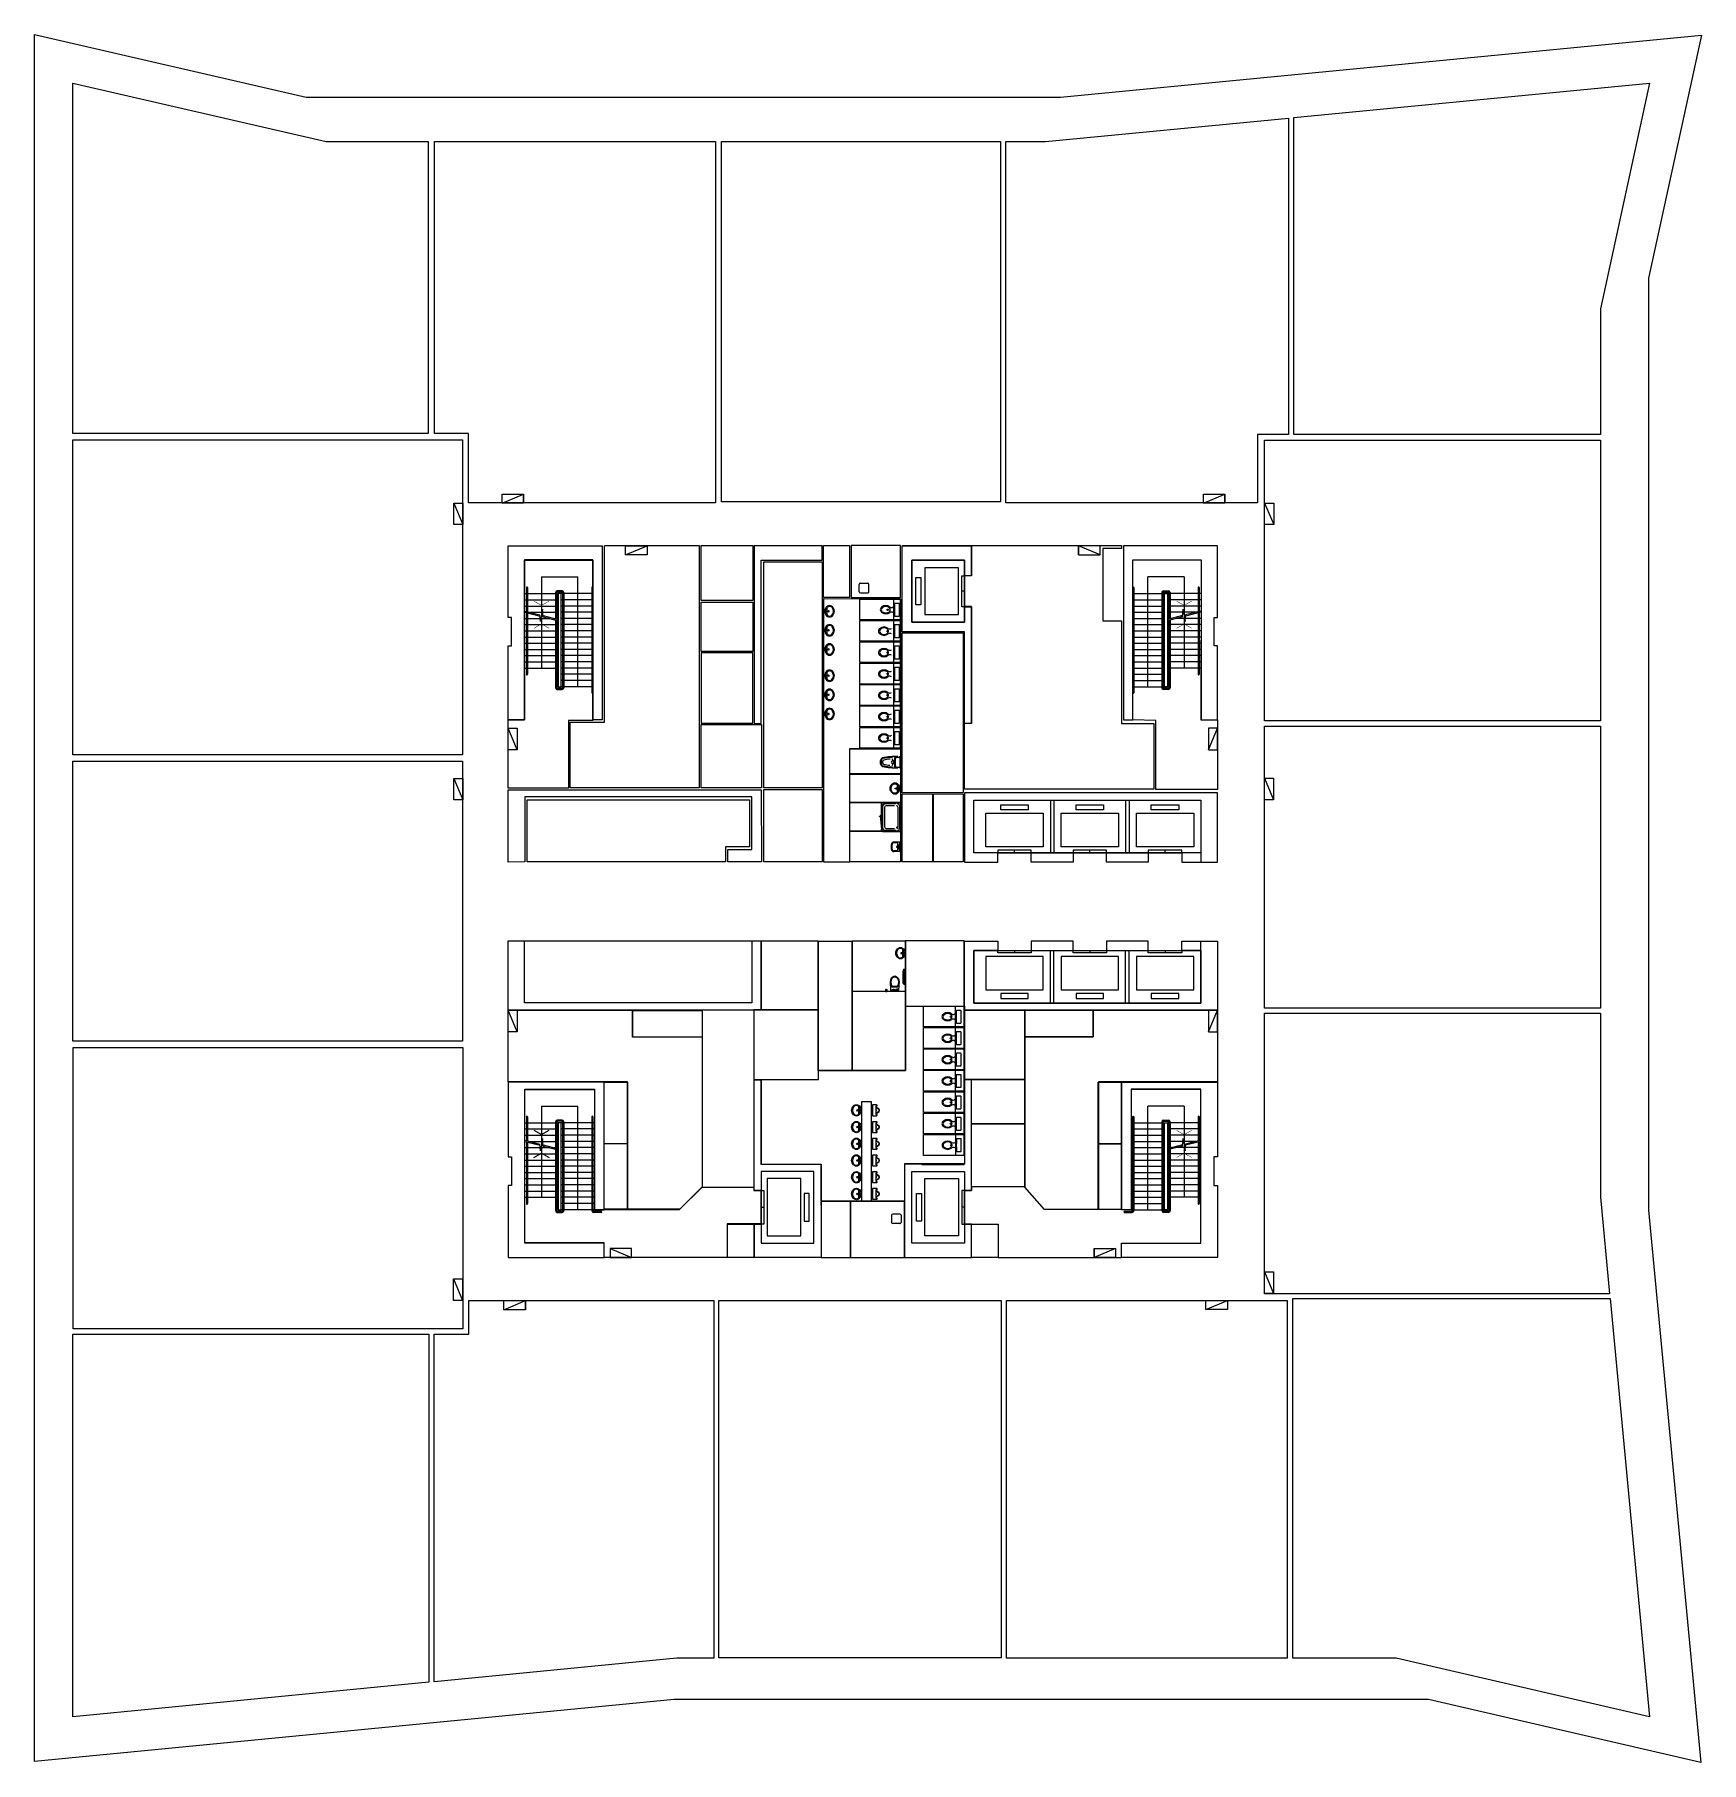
# Model space of a CAD drawing. Header units: millimetres. Extents: x -1174 to 68602, y -1793 to 70539.
import ezdxf

# ---------------------------------------------------------------- set-up
doc = ezdxf.new("R2010")
doc.units = ezdxf.units.MM
doc.header["$LTSCALE"] = 2000
doc.header["$MEASUREMENT"] = 0
doc.layers.get('Defpoints').update_dxf_attribs({"linetype": 'CONTINUOUS'})
for name, color, linetype in [('Column', 7, 'CONTINUOUS'), ('E&M', 7, 'CONTINUOUS'), ('Toilet', 7, 'CONTINUOUS'), ('Wall', 7, 'CONTINUOUS')]:
    doc.layers.add(name, color=color, linetype=linetype)

msp = doc.modelspace()

# ---------------------------------------------------------------- linework, layer by layer
at = {"layer": 'Column', "color": 3}
msp.add_line((36427, 35897, 627), (36427, 38740, 676), dxfattribs=at)
at = {"layer": 'Column', "color": 3, "transparency": 33554687}
for p, q in [((35172, 30482, 530), (33172, 30482, 530)), ((26771, 22289, 389), (28947, 22289, 389))]:
    msp.add_line(p, q, dxfattribs=at)
at = {"layer": 'Column', "color": 3, "transparency": 33554687, "extrusion": (0, -0.017452, 0.999848)}
for points in [[(429, 68511), (11032, 66065), (15298, 66065), (15298, 53848), (429, 53848)], [(15335, 1564), (430, 122), (430, 16136), (15335, 16136), (15335, 1564)]]:
    msp.add_lwpolyline(points, close=True, dxfattribs=at)
for points in [[(64375, 53800), (51543, 53800), (51543, 67071), (66428, 68511), (64375, 59069), (64375, 53804)], [(39485, 66065), (41142, 66065), (51319, 67049), (51319, 53800), (50024, 53800), (50024, 50949), (39485, 50949), (39485, 66065)], [(15573, 66065), (27330, 66065), (27330, 50949), (16993, 50949), (16993, 53848), (15573, 53848), (15573, 66065)], [(428, 53580), (16744, 53580), (16744, 40393), (428, 40393), (428, 53580)], [(18647, 44960), (18794, 44960), (18794, 46136), (18647, 46136), (18647, 49144), (22587, 49144), (22587, 41854), (22195, 41854), (22195, 48556), (19333, 48556), (19333, 41854), (18647, 41854), (18647, 44960)], [(29247, 41705), (29247, 48544), (31797, 48544), (31797, 49144), (28947, 49144), (28947, 41705), (29247, 41705)], [(37747, 46594), (38047, 46594), (38047, 41705), (37747, 41705), (37747, 45545), (35147, 45545), (35147, 49144), (38047, 49144), (38047, 47894), (37747, 47894), (37747, 48544), (35547, 48544), (35547, 45945), (37747, 45945), (37747, 46594), (37747, 46594)], [(48347, 44960), (48200, 44960), (48200, 46136), (48347, 46136), (48347, 49144), (44407, 49144), (44407, 41854), (44799, 41854), (44799, 48556), (47661, 48556), (47661, 41854), (48347, 41854), (48347, 44960)], [(64375, 41596), (64375, 29792), (50306, 29792), (50306, 41595), (64375, 41595)], [(429, 40122), (16744, 40122), (16744, 28410), (429, 28410), (429, 40122)], [(48347, 38796), (37747, 38796), (37747, 35896), (39147, 35896), (39147, 36296), (38147, 36296), (38147, 38496), (47647, 38496), (47647, 35896), (48347, 35896), (48347, 38796)], [(42297, 36296), (42297, 35896), (40547, 35896), (40547, 36296), (42297, 36296)], [(45447, 36296), (45447, 35896), (43697, 35896), (43697, 36296), (45447, 36296)], [(47647, 36296), (46847, 36296), (46847, 35896), (47647, 35896)], [(48347, 29697), (37747, 29697), (37747, 32597), (39147, 32597), (39147, 32197), (38147, 32197), (38147, 29997), (47647, 29997), (47647, 32597), (48347, 32597), (48347, 29697)], [(42297, 32197), (42297, 32597), (40547, 32597), (40547, 32197), (42297, 32197)], [(45447, 32197), (45447, 32597), (43697, 32597), (43697, 32197), (45447, 32197)], [(47647, 32197), (46847, 32197), (46847, 32597), (47647, 32597)], [(23858, 29690), (26766, 29690), (26766, 28572), (23858, 28572), (23858, 29690)], [(64375, 21880), (64757, 17830), (50306, 17830), (50306, 29579), (64375, 29579), (64375, 21880)], [(28947, 26787), (29247, 26787), (29247, 23248), (31747, 23248), (31747, 19349), (28947, 19349), (28947, 20748), (29247, 20748), (29247, 19949), (31447, 19949), (31447, 22948), (29247, 22948), (29247, 22148), (28947, 22148)], [(38047, 26787), (37747, 26787), (37747, 23248), (35247, 23248), (35247, 19349), (38047, 19349), (38047, 20748), (37747, 20748), (37747, 19949), (35547, 19949), (35547, 22948), (37747, 22948), (37747, 22148), (38047, 22148), (38047, 26787)], [(18647, 22368), (18647, 19349), (22667, 19349), (22667, 19949), (19347, 19949), (19347, 26388), (22267, 26388), (22267, 21348), (22667, 21348), (22667, 26687), (18647, 26687), (18647, 23568), (18797, 23568), (18797, 22368), (18647, 22368)], [(22668, 26694), (23640, 26694), (23640, 24106), (22668, 24106), (22668, 26694)], [(48347, 22368), (48347, 19349), (44327, 19349), (44327, 19949), (47647, 19949), (47647, 26388), (44727, 26388), (44727, 21348), (44327, 21348), (44327, 26687), (48347, 26687), (48347, 23568), (48197, 23568), (48197, 22368), (48347, 22368)], [(22668, 24115), (23640, 24115), (23640, 21364), (22668, 21364), (22668, 24115)], [(43355, 24101), (44326, 24101), (44326, 21350), (43355, 21350), (43355, 24101)], [(38049, 20747), (39164, 20747), (39164, 19352), (38049, 19352), (38049, 20747)], [(27254, 2568), (25714, 2568), (15559, 1586), (15559, 16135), (17000, 16135), (17000, 17544), (27254, 17544), (27254, 2568)], [(64776, 17630), (66428, 122), (55824, 2568), (51491, 2568), (51491, 17630), (64776, 17630)]]:
    msp.add_lwpolyline(points, dxfattribs=at)
at = {"layer": 'Column', "color": 3, "transparency": 33554687}
for points in [[(27583, 66065), (39262, 66065), (39262, 50973), (27583, 50973)], [(50308, 53565), (64375, 53565), (64375, 41816), (50308, 41816)], [(26728, 49150), (28899, 49150), (28899, 46849), (26728, 46849)], [(31852, 49149), (32938, 49149), (32938, 46966), (31852, 46966)], [(35070, 49149), (33005, 49149), (33005, 46966), (35070, 46966)], [(29358, 48460), (31797, 48460), (31797, 39011), (29358, 39011)], [(26728, 46782), (28899, 46782), (28899, 44713), (26728, 44713)], [(28899, 44654), (26728, 44654), (26728, 41706), (28899, 41706)], [(26728, 41655), (29256, 41655), (29256, 39011), (26728, 39011)], [(32958, 39590), (35076, 39590), (35076, 38396), (32958, 38396)], [(29358, 38938), (31797, 38938), (31797, 35912), (29358, 35912)], [(32954, 38396), (35072, 38396), (35072, 37194), (32954, 37194)], [(35145, 38753), (36426, 38753), (36426, 35901), (35145, 35901)], [(36462, 38753), (37701, 38753), (37701, 35901), (36462, 35901)], [(32952, 37198), (35074, 37198), (35074, 35901), (32952, 35901)], [(18652, 32599), (29237, 32599), (29237, 29699), (18652, 29699)], [(19340, 32596), (28848, 32596), (28848, 30003), (19340, 30003)], [(29241, 32596), (31630, 32596), (31630, 29705), (29241, 29705)], [(31633, 32593), (33054, 32593), (33054, 27171), (31633, 27171)], [(37745, 32602), (35273, 32602), (35273, 29870), (37745, 29870)], [(33053, 30492), (35281, 30492), (35281, 27171), (33053, 27171)], [(28931, 26799), (31637, 26799), (31637, 29707), (28931, 29707)], [(37747, 29701), (40275, 29701), (40275, 26793), (37747, 26793)], [(436, 28136), (16757, 28136), (16757, 16355), (436, 16355)], [(38044, 26791), (40277, 26791), (40277, 24939), (38044, 24939)], [(33454, 25872), (33844, 25872), (33844, 21689), (33454, 21689)], [(38044, 24939), (40277, 24939), (40277, 22299), (38044, 22299)], [(31747, 19351), (32988, 19351), (32988, 21689), (31747, 21689)], [(32988, 19351), (35244, 19351), (35244, 21689), (32988, 21689)], [(27476, 17546), (39295, 17546), (39295, 2581), (27476, 2581)], [(39517, 17545), (51265, 17545), (51265, 2567), (39517, 2567)]]:
    msp.add_lwpolyline(points, close=True, dxfattribs=at)
for points, elevation in [([(18647, 38997), (18647, 41848), (19333, 41848), (19333, 48541), (22202, 48541), (22202, 41830), (21173, 41830), (21173, 38997), (18647, 38997)], 730), ([(44799, 41848), (44799, 48549), (47661, 48549), (47647, 41848), (48347, 41848), (48347, 38939), (45769, 38939), (45769, 41829), (44799, 41848)], 730), ([(37747, 22145), (37747, 20745), (39164, 20744), (39164, 19349), (44327, 19346), (44327, 19945), (47647, 19945), (47647, 26384), (44727, 26384), (44727, 21345), (41105, 21351), (40285, 22294), (38044, 22299), (38044, 22145), (37747, 22145)], 387)]:
    msp.add_lwpolyline(points, dxfattribs=dict(at, elevation=elevation))
for points in [[(22678, 49150), (26647, 49150), (26647, 39011), (21252, 39011), (21252, 41749), (22678, 41749), (22678, 49132)], [(38042, 49149), (44320, 49149), (44320, 49020), (43547, 49020), (43547, 46001), (44320, 46001), (44320, 41693), (45686, 41693), (45686, 38949), (37747, 38949), (37747, 41712), (38042, 41712), (38042, 46590), (37747, 46590), (37747, 47897), (38042, 47897), (38042, 49112)], [(31852, 35907), (32952, 35901), (32959, 40640), (35076, 40650), (35073, 46910), (31852, 46922), (31852, 35907)], [(19441, 35914), (19441, 38509), (28751, 38509), (28751, 36534), (27754, 36534), (27754, 35914), (19441, 35914)], [(18659, 29698), (23857, 29698), (23857, 28580), (26769, 28580), (26769, 22296), (25836, 21363), (23642, 21363), (23642, 26694), (18648, 26694), (18648, 29698)], [(29245, 26797), (31639, 26797), (31639, 27166), (35284, 27166), (35284, 29872), (37751, 29872), (37751, 23263), (35247, 23263), (35247, 21698), (31749, 21698), (31749, 23244), (29245, 23244), (29245, 26797)], [(43145, 29697), (48344, 29697), (48344, 26693), (43361, 26693), (43361, 21351), (41105, 21351), (40285, 22294), (40285, 28579), (43145, 28579), (43145, 29697)], [(19345, 19955), (19345, 26394), (22267, 26394), (22267, 21360), (22667, 21360), (25825, 21360), (26779, 22293), (28932, 22293), (28932, 22149), (29240, 22149), (29240, 20755), (27825, 20755), (27825, 19350), (22667, 19350), (22667, 19955), (19345, 19955)]]:
    msp.add_lwpolyline(points, dxfattribs=at)
at = {"layer": 'Column', "color": 3, "transparency": 33554687, "extrusion": (0, -0.017452, 0.999848), "elevation": -2}
for points in [[(18647, 38930), (29247, 38930), (29256, 35907), (27851, 35908), (27847, 36431), (28847, 36431), (28847, 38630), (19347, 38630), (19345, 35908), (18647, 35895), (18647, 38930)], [(33054, 32601), (35282, 32601), (35282, 30486), (33054, 30486), (33054, 32601)]]:
    msp.add_lwpolyline(points, dxfattribs=at)
at = {"layer": 'Column', "color": 3, "transparency": 33554687}
for points, elevation in [([(38147, 38490), (47647, 38490), (47647, 36290), (38147, 36290)], 672), ([(38147, 32192), (47647, 32192), (47647, 29992), (38147, 29992)], 562)]:
    msp.add_lwpolyline(points, close=True, dxfattribs=dict(at, elevation=elevation))
at = {"layer": 'Column', "color": 3, "transparency": 33554687, "extrusion": (0, -0.017452, 0.999848)}
msp.add_ellipse((22542, 21255, 371), major_axis=(-25, 0), ratio=0.999848, start_param=1.570796, end_param=4.712389, dxfattribs=at)
at = {"layer": 'Defpoints', "color": 3}
for p, q in [((42527, 49137, 858), (35163, 49137, 858)), ((32959, 40640, 709), (35072, 40640, 709))]:
    msp.add_line(p, q, dxfattribs=at)
at = {"layer": 'E&M', "color": 252, "transparency": 33554687}
for p, q in [((16378, 50923, 889), (16758, 50023, 873)), ((18399, 50924, 889), (19299, 51304, 896)), ((19299, 50924, 889), (19299, 51304, 896)), ((47757, 50924, 889), (48657, 51304, 896)), ((48657, 50924, 889), (47757, 50924, 889)), ((48657, 50924, 889), (48657, 51304, 896)), ((50316, 50927, 889), (50696, 50028, 873)), ((23567, 48757, 851), (24467, 49137, 858)), ((43427, 48757, 851), (42527, 49137, 858)), ((42527, 48757, 851), (42527, 49137, 858)), ((42527, 48757, 851), (43427, 48757, 851)), ((20047, 47837, 835), (21567, 47837, 835)), ((20047, 47837, 835), (20047, 44018, 768)), ((21567, 43238, 755), (21567, 47837, 835)), ((46947, 47837, 835), (45427, 47837, 835)), ((45427, 43238, 755), (45427, 47837, 835)), ((46947, 47837, 835), (46947, 44018, 768)), ((19347, 47137, 823), (19412, 47137, 823)), ((19412, 47387, 827), (19412, 46389, 810)), ((19462, 47387, 827), (19462, 46376, 810)), ((19462, 47137, 823), (20632, 47137, 823)), ((20632, 47177, 823), (20632, 46082, 804)), ((20682, 47177, 823), (20682, 46070, 804)), ((20682, 47137, 823), (20747, 47137, 823)), ((20907, 47252, 825), (20707, 47252, 825)), ((20907, 47202, 824), (20707, 47202, 824)), ((20932, 47137, 823), (20867, 47137, 823)), ((20932, 47177, 823), (20932, 43198, 754)), ((20982, 47177, 823), (20982, 43198, 754)), ((22152, 47137, 823), (20982, 47137, 823)), ((22152, 47387, 827), (22152, 42988, 750)), ((22202, 47387, 827), (22202, 42988, 750)), ((33347, 47217, 824), (33347, 47517, 829)), ((33397, 47567, 830), (33697, 47567, 830)), ((33397, 47167, 823), (33697, 47167, 823)), ((33747, 47217, 824), (33747, 47517, 829)), ((37747, 47237, 825), (37647, 47237, 825)), ((44792, 47387, 827), (44792, 42988, 750)), ((44842, 47387, 827), (44842, 42988, 750)), ((44842, 47137, 823), (46012, 47137, 823)), ((46012, 47177, 823), (46012, 43198, 754)), ((46062, 47177, 823), (46062, 43198, 754)), ((46062, 47137, 823), (46127, 47137, 823)), ((46087, 47252, 825), (46287, 47252, 825)), ((46087, 47202, 824), (46287, 47202, 824)), ((46312, 47137, 823), (46247, 47137, 823)), ((46312, 47177, 823), (46312, 46070, 804)), ((46362, 47177, 823), (46362, 46082, 804)), ((47532, 47137, 823), (46362, 47137, 823)), ((47532, 47387, 827), (47532, 46376, 810)), ((47582, 47387, 827), (47582, 46389, 810)), ((47647, 47137, 823), (47582, 47137, 823)), ((19347, 46877, 818), (19412, 46877, 818)), ((19347, 46617, 814), (19412, 46617, 814)), ((19347, 46405, 810), (19982, 46246, 807)), ((19347, 46354, 809), (19987, 46194, 806)), ((19412, 46338, 809), (19412, 43758, 764)), ((19462, 46877, 818), (20632, 46877, 818)), ((19462, 46617, 814), (20632, 46617, 814)), ((19462, 46326, 809), (19462, 43758, 764)), ((19538, 46357, 809), (20632, 46357, 809)), ((20682, 46877, 818), (20747, 46877, 818)), ((20682, 46617, 814), (20747, 46617, 814)), ((20682, 46357, 809), (20747, 46357, 809)), ((20932, 46877, 818), (20867, 46877, 818)), ((20932, 46617, 814), (20867, 46617, 814)), ((20932, 46357, 809), (20867, 46357, 809)), ((22152, 46877, 818), (20982, 46877, 818)), ((22152, 46617, 814), (20982, 46617, 814)), ((22152, 46357, 809), (20982, 46357, 809)), ((31954, 46417, 810), (32059, 46407, 810)), ((32059, 46387, 810), (31954, 46377, 810)), ((32059, 46402, 810), (31996, 46413, 810)), ((32059, 46392, 810), (31996, 46381, 810)), ((32004, 46413, 810), (32004, 46547, 812)), ((32004, 46247, 807), (32004, 46382, 810)), ((32063, 46409, 810), (32086, 46386, 810)), ((32086, 46409, 810), (32063, 46386, 810)), ((34797, 46022, 803), (34797, 46897, 819)), ((34797, 46559, 813), (34797, 46360, 809)), ((44842, 46877, 818), (46012, 46877, 818)), ((44842, 46617, 814), (46012, 46617, 814)), ((44842, 46357, 809), (46012, 46357, 809)), ((46062, 46877, 818), (46127, 46877, 818)), ((46062, 46617, 814), (46127, 46617, 814)), ((46062, 46357, 809), (46127, 46357, 809)), ((46312, 46877, 818), (46247, 46877, 818)), ((46312, 46617, 814), (46247, 46617, 814)), ((46312, 46357, 809), (46247, 46357, 809)), ((47532, 46877, 818), (46362, 46877, 818)), ((47532, 46617, 814), (46362, 46617, 814)), ((47456, 46357, 809), (46362, 46357, 809)), ((47647, 46354, 809), (47007, 46194, 806)), ((47647, 46405, 810), (47011, 46246, 807)), ((47532, 46326, 809), (47532, 43758, 764)), ((47647, 46877, 818), (47582, 46877, 818)), ((47647, 46617, 814), (47582, 46617, 814)), ((47582, 46338, 809), (47582, 43758, 764)), ((19347, 46098, 805), (19412, 46098, 805)), ((19347, 45838, 800), (19412, 45838, 800)), ((19347, 45578, 796), (19412, 45578, 796)), ((19462, 46098, 805), (20367, 46098, 805)), ((19462, 45838, 800), (20632, 45838, 800)), ((19462, 45578, 796), (20632, 45578, 796)), ((20111, 46213, 807), (20747, 46053, 804)), ((20116, 46161, 806), (20747, 46002, 803)), ((20572, 46098, 805), (20632, 46098, 805)), ((20632, 46031, 803), (20632, 43198, 754)), ((20682, 46098, 805), (20747, 46098, 805)), ((20682, 46018, 803), (20682, 43198, 754)), ((20682, 45838, 800), (20747, 45838, 800)), ((20682, 45578, 796), (20747, 45578, 796)), ((20932, 46098, 805), (20867, 46098, 805)), ((20932, 45838, 800), (20867, 45838, 800)), ((20932, 45578, 796), (20867, 45578, 796)), ((22152, 46098, 805), (20982, 46098, 805)), ((22152, 45838, 800), (20982, 45838, 800)), ((22152, 45578, 796), (20982, 45578, 796)), ((31954, 45618, 796), (32059, 45608, 796)), ((32059, 45588, 796), (31954, 45578, 796)), ((32059, 45603, 796), (31996, 45614, 796)), ((32059, 45593, 796), (31996, 45582, 796)), ((32004, 45613, 796), (32004, 45748, 799)), ((32004, 45448, 793), (32004, 45582, 796)), ((32063, 45609, 796), (32086, 45586, 796)), ((32086, 45609, 796), (32063, 45586, 796)), ((34797, 45126, 788), (34797, 46002, 803)), ((34797, 45664, 797), (34797, 45464, 794)), ((44842, 46098, 805), (46012, 46098, 805)), ((44842, 45838, 800), (46012, 45838, 800)), ((44842, 45578, 796), (46012, 45578, 796)), ((46062, 46098, 805), (46127, 46098, 805)), ((46062, 45838, 800), (46127, 45838, 800)), ((46062, 45578, 796), (46127, 45578, 796)), ((46883, 46213, 807), (46247, 46053, 804)), ((46878, 46161, 806), (46247, 46002, 803)), ((46312, 46098, 805), (46247, 46098, 805)), ((46312, 45838, 800), (46247, 45838, 800)), ((46312, 45578, 796), (46247, 45578, 796)), ((46312, 46018, 803), (46312, 43198, 754)), ((46422, 46098, 805), (46362, 46098, 805)), ((46362, 46031, 803), (46362, 43198, 754)), ((47532, 45838, 800), (46362, 45838, 800)), ((47532, 45578, 796), (46362, 45578, 796)), ((47532, 46098, 805), (46627, 46098, 805)), ((47647, 46098, 805), (47582, 46098, 805)), ((47647, 45838, 800), (47582, 45838, 800)), ((47647, 45578, 796), (47582, 45578, 796)), ((19347, 45318, 791), (19412, 45318, 791)), ((19347, 45058, 786), (19412, 45058, 786)), ((19462, 45318, 791), (20632, 45318, 791)), ((19462, 45058, 786), (20632, 45058, 786)), ((20682, 45318, 791), (20747, 45318, 791)), ((20682, 45058, 786), (20747, 45058, 786)), ((20932, 45318, 791), (20867, 45318, 791)), ((20932, 45058, 786), (20867, 45058, 786)), ((22152, 45318, 791), (20982, 45318, 791)), ((22152, 45058, 786), (20982, 45058, 786)), ((32004, 44813, 782), (32004, 44948, 785)), ((34797, 44231, 772), (34797, 45106, 787)), ((44842, 45318, 791), (46012, 45318, 791)), ((44842, 45058, 786), (46012, 45058, 786)), ((46062, 45318, 791), (46127, 45318, 791)), ((46062, 45058, 786), (46127, 45058, 786)), ((46312, 45318, 791), (46247, 45318, 791)), ((46312, 45058, 786), (46247, 45058, 786)), ((47532, 45318, 791), (46362, 45318, 791)), ((47532, 45058, 786), (46362, 45058, 786)), ((47647, 45318, 791), (47582, 45318, 791)), ((47647, 45058, 786), (47582, 45058, 786)), ((19347, 44798, 782), (19412, 44798, 782)), ((19347, 44538, 777), (19412, 44538, 777)), ((19347, 44278, 773), (19412, 44278, 773)), ((19462, 44798, 782), (20632, 44798, 782)), ((19462, 44538, 777), (20632, 44538, 777)), ((19462, 44278, 773), (20632, 44278, 773)), ((20682, 44798, 782), (20747, 44798, 782)), ((20682, 44538, 777), (20747, 44538, 777)), ((20682, 44278, 773), (20747, 44278, 773)), ((20932, 44798, 782), (20867, 44798, 782)), ((20932, 44538, 777), (20867, 44538, 777)), ((20932, 44278, 773), (20867, 44278, 773)), ((22152, 44798, 782), (20982, 44798, 782)), ((22152, 44538, 777), (20982, 44538, 777)), ((22152, 44278, 773), (20982, 44278, 773)), ((31954, 44818, 782), (32059, 44808, 782)), ((32059, 44788, 782), (31954, 44778, 782)), ((32059, 44803, 782), (31996, 44814, 782)), ((32059, 44793, 782), (31996, 44782, 782)), ((32004, 44648, 779), (32004, 44783, 782)), ((32063, 44809, 782), (32086, 44787, 782)), ((32086, 44809, 782), (32063, 44787, 782)), ((34797, 44768, 781), (34797, 44569, 778)), ((34797, 43335, 756), (34797, 44211, 772)), ((44842, 44798, 782), (46012, 44798, 782)), ((44842, 44538, 777), (46012, 44538, 777)), ((44842, 44278, 773), (46012, 44278, 773)), ((46062, 44798, 782), (46127, 44798, 782)), ((46062, 44538, 777), (46127, 44538, 777)), ((46062, 44278, 773), (46127, 44278, 773)), ((46312, 44798, 782), (46247, 44798, 782)), ((46312, 44538, 777), (46247, 44538, 777)), ((46312, 44278, 773), (46247, 44278, 773)), ((47532, 44798, 782), (46362, 44798, 782)), ((47532, 44538, 777), (46362, 44538, 777)), ((47532, 44278, 773), (46362, 44278, 773)), ((47647, 44798, 782), (47582, 44798, 782)), ((47647, 44538, 777), (47582, 44538, 777)), ((47647, 44278, 773), (47582, 44278, 773)), ((19347, 44018, 768), (19412, 44018, 768)), ((19462, 44018, 768), (20632, 44018, 768)), ((20682, 44018, 768), (20747, 44018, 768)), ((20932, 44018, 768), (20867, 44018, 768)), ((20932, 43758, 764), (20867, 43758, 764)), ((20932, 43498, 759), (20867, 43498, 759)), ((22152, 44018, 768), (20982, 44018, 768)), ((22152, 43758, 764), (20982, 43758, 764)), ((22152, 43498, 759), (20982, 43498, 759)), ((31954, 43718, 763), (32059, 43708, 763)), ((32059, 43688, 763), (31954, 43678, 762)), ((32059, 43703, 763), (31996, 43714, 763)), ((32059, 43693, 763), (31996, 43682, 762)), ((32004, 43713, 763), (32004, 43848, 765)), ((32004, 43548, 760), (32004, 43683, 762)), ((32063, 43710, 763), (32086, 43687, 763)), ((32086, 43710, 763), (32063, 43687, 763)), ((34797, 43873, 766), (34797, 43674, 762)), ((44842, 44018, 768), (46012, 44018, 768)), ((44842, 43758, 764), (46012, 43758, 764)), ((44842, 43498, 759), (46012, 43498, 759)), ((46062, 44018, 768), (46127, 44018, 768)), ((46062, 43758, 764), (46127, 43758, 764)), ((46062, 43498, 759), (46127, 43498, 759)), ((46312, 44018, 768), (46247, 44018, 768)), ((47532, 44018, 768), (46362, 44018, 768)), ((47647, 44018, 768), (47582, 44018, 768)), ((20707, 43173, 754), (20907, 43173, 754)), ((20707, 43123, 753), (20907, 43123, 753)), ((20747, 43238, 755), (20867, 43238, 755)), ((20932, 43238, 755), (20867, 43238, 755)), ((22152, 43238, 755), (20982, 43238, 755)), ((31954, 42918, 749), (32059, 42908, 749)), ((32059, 42888, 749), (31954, 42878, 748)), ((32059, 42903, 749), (31996, 42915, 749)), ((32059, 42893, 749), (31996, 42882, 749)), ((32004, 42914, 749), (32004, 43048, 751)), ((32004, 42749, 746), (32004, 42883, 749)), ((32063, 42910, 749), (32086, 42887, 749)), ((32086, 42910, 749), (32063, 42887, 749)), ((34797, 42440, 741), (34797, 43315, 756)), ((34797, 42977, 750), (34797, 42778, 747)), ((44842, 43238, 755), (46012, 43238, 755)), ((46062, 43238, 755), (46127, 43238, 755)), ((46287, 43173, 754), (46087, 43173, 754)), ((46287, 43123, 753), (46087, 43123, 753)), ((46247, 43238, 755), (46127, 43238, 755)), ((31954, 42119, 735), (32059, 42109, 735)), ((32059, 42089, 735), (31954, 42079, 734)), ((32059, 42104, 735), (31996, 42115, 735)), ((32059, 42094, 735), (31996, 42083, 735)), ((32004, 42114, 735), (32004, 42249, 737)), ((32004, 41949, 732), (32004, 42083, 735)), ((32063, 42110, 735), (32086, 42087, 735)), ((32086, 42110, 735), (32063, 42087, 735)), ((34797, 41545, 725), (34797, 42420, 740)), ((34797, 42082, 735), (34797, 41883, 731)), ((19027, 40599, 709), (18647, 41499, 724)), ((34797, 40649, 710), (34797, 41525, 725)), ((47967, 40599, 709), (48347, 41499, 724)), ((34797, 41187, 719), (34797, 40987, 715)), ((34242, 40004, 698), (34242, 40154, 701)), ((34274, 40004, 698), (34274, 40154, 701)), ((34338, 40031, 699), (34338, 40127, 700)), ((34764, 40154, 701), (34764, 40004, 698)), ((34829, 40258, 703), (34829, 39900, 696)), ((34881, 40295, 703), (35022, 40295, 703)), ((35022, 39863, 696), (34881, 39863, 696)), ((34962, 40317, 704), (34941, 40317, 704)), ((34941, 40295, 703), (34962, 40295, 703)), ((35044, 40274, 703), (35044, 39885, 696)), ((35066, 40285, 703), (35066, 39874, 696)), ((16377, 39401, 688), (16757, 38501, 672)), ((34944, 38993, 735), (34944, 39127, 737)), ((50314, 39405, 688), (50694, 38506, 672)), ((34277, 37855, 661), (34277, 38380, 670)), ((34277, 38380, 670), (35027, 38380, 670)), ((34302, 37855, 661), (34302, 38380, 670)), ((34885, 38989, 735), (34862, 38966, 735)), ((34862, 38989, 735), (34885, 38966, 735)), ((34994, 38997, 735), (34889, 38987, 735)), ((34889, 38982, 735), (34952, 38993, 735)), ((34889, 38972, 735), (34952, 38961, 735)), ((34889, 38967, 735), (34994, 38957, 734)), ((34944, 38827, 732), (34944, 38962, 735)), ((35147, 37180, 649), (35147, 38380, 670)), ((41347, 38490, 672), (41347, 36290, 633)), ((41497, 38490, 672), (41497, 36290, 633)), ((44497, 38490, 672), (44497, 36290, 633)), ((44647, 38490, 672), (44647, 36290, 633)), ((34232, 37808, 660), (34216, 37807, 660)), ((34233, 37798, 660), (34217, 37797, 660)), ((34247, 37809, 660), (34264, 37811, 660)), ((34248, 37799, 660), (34264, 37801, 660)), ((34277, 37855, 661), (34302, 37855, 661)), ((34277, 37855, 661), (34277, 37816, 660)), ((34277, 37797, 660), (34277, 37443, 654)), ((34302, 37855, 661), (34302, 37255, 650)), ((34327, 38230, 667), (34327, 37330, 652)), ((34402, 38180, 666), (34402, 37380, 652)), ((34877, 38330, 669), (34427, 38330, 669)), ((34827, 38255, 668), (34477, 38255, 668)), ((34972, 37380, 652), (34972, 38180, 666)), ((35047, 37330, 652), (35047, 38230, 667)), ((34277, 37180, 649), (34277, 37255, 650)), ((34277, 37255, 650), (34302, 37255, 650)), ((34302, 37180, 649), (34302, 37255, 650)), ((34326, 37180, 649), (35076, 37180, 649)), ((34427, 37230, 650), (34877, 37230, 650)), ((34477, 37305, 651), (34827, 37305, 651)), ((34963, 37330, 652), (34931, 37330, 652)), ((34947, 37314, 651), (34947, 37346, 652)), ((34691, 36435, 635), (34691, 36635, 639)), ((34721, 36435, 635), (34721, 36635, 639)), ((35021, 36735, 640), (34791, 36735, 640)), ((34951, 36705, 640), (34791, 36705, 640)), ((34951, 36365, 634), (34791, 36365, 634)), ((35021, 36335, 633), (34791, 36335, 633)), ((35009, 36555, 637), (34933, 36545, 637)), ((34933, 36540, 637), (34959, 36548, 637)), ((34933, 36530, 637), (34959, 36522, 637)), ((34933, 36525, 637), (35009, 36515, 637)), ((34966, 36549, 637), (34966, 36690, 640)), ((34966, 36380, 634), (34966, 36521, 637)), ((35041, 36355, 634), (35041, 36715, 640)), ((39847, 36290, 633), (39847, 36390, 635)), ((42997, 36290, 633), (42997, 36390, 635)), ((46147, 36290, 633), (46147, 36390, 635)), ((35115, 32095, 558), (35092, 32072, 558)), ((35092, 32095, 558), (35115, 32072, 558)), ((35224, 32104, 558), (35119, 32094, 558)), ((35119, 32089, 558), (35182, 32100, 558)), ((35119, 32079, 558), (35182, 32068, 558)), ((35119, 32074, 558), (35224, 32064, 558)), ((35174, 32099, 558), (35174, 32234, 561)), ((35174, 31934, 555), (35174, 32069, 558)), ((39847, 32192, 562), (39847, 32092, 560)), ((41347, 29992, 524), (41347, 32192, 562)), ((41497, 29992, 524), (41497, 32192, 562)), ((42997, 32192, 562), (42997, 32092, 560)), ((44497, 29992, 524), (44497, 32192, 562)), ((44647, 29992, 524), (44647, 32192, 562)), ((46147, 32192, 562), (46147, 32092, 560)), ((34993, 30484, 530), (34669, 30484, 530)), ((34706, 30679, 534), (34956, 30679, 534)), ((34722, 30709, 534), (34941, 30709, 534)), ((34774, 30547, 531), (34724, 30549, 531)), ((34774, 30540, 531), (34724, 30538, 531)), ((34774, 30556, 531), (34774, 30531, 531)), ((34791, 30559, 531), (34776, 30559, 531)), ((34791, 30529, 531), (34776, 30529, 531)), ((34784, 30559, 531), (34784, 30554, 531)), ((34784, 30534, 531), (34784, 30529, 531)), ((34800, 30551, 531), (34786, 30551, 531)), ((34800, 30536, 531), (34786, 30536, 531)), ((34794, 30556, 531), (34794, 30531, 531)), ((34863, 30551, 531), (34874, 30551, 531)), ((34863, 30536, 531), (34874, 30536, 531)), ((34874, 30551, 531), (34874, 30536, 531)), ((34874, 30549, 531), (34899, 30549, 531)), ((34874, 30538, 531), (34899, 30538, 531)), ((34899, 30551, 531), (34906, 30551, 531)), ((34899, 30551, 531), (34899, 30536, 531)), ((34899, 30536, 531), (34906, 30536, 531)), ((34906, 30551, 531), (34906, 30536, 531)), ((34906, 30549, 531), (34909, 30549, 531)), ((34906, 30538, 531), (34909, 30538, 531)), ((34912, 30574, 532), (34959, 30574, 532)), ((34912, 30567, 532), (34959, 30567, 532)), ((34914, 30579, 532), (34956, 30579, 532)), ((34915, 30492, 530), (34915, 30484, 530)), ((34917, 30494, 530), (34952, 30494, 530)), ((34921, 30494, 530), (34921, 30513, 531)), ((34926, 30494, 530), (34926, 30511, 531)), ((34944, 30494, 530), (34944, 30511, 531)), ((34949, 30494, 530), (34949, 30513, 531)), ((34955, 30492, 530), (34955, 30484, 530)), ((19027, 28793, 503), (18647, 29693, 518)), ((37383, 28985, 725), (37383, 29860, 740)), ((47967, 28793, 503), (48347, 29693, 518)), ((37382, 28085, 788), (37382, 28961, 803)), ((37383, 29522, 735), (37383, 29323, 731)), ((37382, 28623, 797), (37382, 28423, 794)), ((37382, 27190, 772), (37382, 28065, 787)), ((37382, 27727, 781), (37382, 27528, 778)), ((37382, 26294, 756), (37382, 27170, 772)), ((37382, 26832, 766), (37382, 26632, 762)), ((37382, 25399, 741), (37382, 26274, 756)), ((20047, 25684, 448), (21567, 25684, 448)), ((20047, 25684, 448), (20047, 21865, 382)), ((21567, 21345, 373), (21567, 25684, 448)), ((33268, 25515, 445), (33246, 25492, 445)), ((33246, 25515, 445), (33268, 25492, 445)), ((33377, 25524, 446), (33272, 25514, 445)), ((33272, 25509, 445), (33336, 25520, 445)), ((33272, 25499, 445), (33336, 25488, 445)), ((33272, 25494, 445), (33377, 25484, 445)), ((33327, 25519, 445), (33327, 25654, 448)), ((33327, 25354, 443), (33327, 25489, 445)), ((33897, 25729, 449), (33897, 25279, 441)), ((34072, 25729, 449), (33897, 25729, 449)), ((34037, 25657, 448), (34037, 25350, 442)), ((34176, 25547, 446), (34045, 25643, 448)), ((34045, 25365, 443), (34176, 25460, 444)), ((34170, 25539, 446), (34053, 25625, 447)), ((34053, 25383, 443), (34170, 25468, 445)), ((34057, 25679, 448), (34072, 25679, 448)), ((34072, 25329, 442), (34057, 25329, 442)), ((37382, 25936, 750), (37382, 25737, 747)), ((37382, 24504, 725), (37382, 25379, 740)), ((46947, 25684, 448), (45427, 25684, 448)), ((45427, 21345, 373), (45427, 25684, 448)), ((46947, 25684, 448), (46947, 21865, 382)), ((19347, 24984, 436), (19412, 24984, 436)), ((19347, 24724, 432), (19412, 24724, 432)), ((19412, 25234, 440), (19412, 24236, 423)), ((19462, 25234, 440), (19462, 24223, 423)), ((19462, 24984, 436), (20632, 24984, 436)), ((19462, 24724, 432), (20632, 24724, 432)), ((20632, 25024, 437), (20632, 23929, 418)), ((20682, 25024, 437), (20682, 23917, 417)), ((20682, 24984, 436), (20747, 24984, 436)), ((20682, 24724, 432), (20747, 24724, 432)), ((20907, 25099, 438), (20707, 25099, 438)), ((20907, 25049, 437), (20707, 25049, 437)), ((20932, 24984, 436), (20867, 24984, 436)), ((20932, 24724, 432), (20867, 24724, 432)), ((20932, 25024, 437), (20932, 21305, 372)), ((20982, 25024, 437), (20982, 21305, 372)), ((22152, 24984, 436), (20982, 24984, 436)), ((22152, 24724, 432), (20982, 24724, 432)), ((22152, 25234, 440), (22152, 21305, 372)), ((22202, 25234, 440), (22202, 21305, 372)), ((22267, 24984, 436), (22202, 24984, 436)), ((22267, 24724, 432), (22202, 24724, 432)), ((33268, 24815, 433), (33246, 24793, 433)), ((33246, 24815, 433), (33268, 24793, 433)), ((33377, 24824, 433), (33272, 24814, 433)), ((33272, 24809, 433), (33336, 24820, 433)), ((33272, 24799, 433), (33336, 24788, 433)), ((33272, 24794, 433), (33377, 24784, 433)), ((33327, 24819, 433), (33327, 24954, 436)), ((33327, 24654, 430), (33327, 24789, 433)), ((33897, 25279, 441), (34072, 25279, 441)), ((33897, 25029, 437), (33897, 24579, 429)), ((34072, 25029, 437), (33897, 25029, 437)), ((34037, 24957, 436), (34037, 24651, 430)), ((34176, 24848, 434), (34045, 24943, 435)), ((34045, 24665, 431), (34176, 24760, 432)), ((34170, 24840, 434), (34053, 24925, 435)), ((34053, 24683, 431), (34170, 24768, 432)), ((34057, 24979, 436), (34072, 24979, 436)), ((34072, 24629, 430), (34057, 24629, 430)), ((37382, 25041, 735), (37382, 24842, 731)), ((44727, 24984, 436), (44792, 24984, 436)), ((44727, 24724, 432), (44792, 24724, 432)), ((44792, 25234, 440), (44792, 21305, 372)), ((44842, 25234, 440), (44842, 21305, 372)), ((44842, 24984, 436), (46012, 24984, 436)), ((44842, 24724, 432), (46012, 24724, 432)), ((46012, 25024, 437), (46012, 21305, 372)), ((46062, 25024, 437), (46062, 21305, 372)), ((46062, 24984, 436), (46127, 24984, 436)), ((46062, 24724, 432), (46127, 24724, 432)), ((46087, 25099, 438), (46287, 25099, 438)), ((46087, 25049, 437), (46287, 25049, 437)), ((46312, 24984, 436), (46247, 24984, 436)), ((46312, 24724, 432), (46247, 24724, 432)), ((46312, 25024, 437), (46312, 23917, 417)), ((46362, 25024, 437), (46362, 23929, 418)), ((47532, 24984, 436), (46362, 24984, 436)), ((47532, 24724, 432), (46362, 24724, 432)), ((47532, 25234, 440), (47532, 24223, 423)), ((47582, 25234, 440), (47582, 24236, 423)), ((47647, 24984, 436), (47582, 24984, 436)), ((47647, 24724, 432), (47582, 24724, 432)), ((19347, 24464, 427), (19412, 24464, 427)), ((19347, 24252, 423), (19982, 24092, 421)), ((19347, 24201, 422), (19987, 24041, 420)), ((19347, 23944, 418), (19412, 23944, 418)), ((19412, 24185, 422), (19412, 21605, 377)), ((19462, 24464, 427), (20632, 24464, 427)), ((19462, 24172, 422), (19462, 21605, 377)), ((19462, 23944, 418), (20367, 23944, 418)), ((19538, 24204, 422), (20632, 24204, 422)), ((20111, 24060, 420), (20747, 23900, 417)), ((20116, 24007, 419), (20747, 23849, 416)), ((20572, 23944, 418), (20632, 23944, 418)), ((20632, 23878, 417), (20632, 21305, 372)), ((20682, 24464, 427), (20747, 24464, 427)), ((20682, 24204, 422), (20747, 24204, 422)), ((20682, 23944, 418), (20747, 23944, 418)), ((20932, 24464, 427), (20867, 24464, 427)), ((20932, 24204, 422), (20867, 24204, 422)), ((20932, 23944, 418), (20867, 23944, 418)), ((22152, 24464, 427), (20982, 24464, 427)), ((22152, 24204, 422), (20982, 24204, 422)), ((22152, 23944, 418), (20982, 23944, 418)), ((22267, 24464, 427), (22202, 24464, 427)), ((22267, 24204, 422), (22202, 24204, 422)), ((22267, 23944, 418), (22202, 23944, 418)), ((33268, 24116, 421), (33246, 24093, 421)), ((33246, 24116, 421), (33268, 24093, 421)), ((33377, 24124, 421), (33272, 24114, 421)), ((33272, 24109, 421), (33336, 24120, 421)), ((33272, 24099, 421), (33336, 24088, 420)), ((33272, 24094, 421), (33377, 24084, 420)), ((33327, 24119, 421), (33327, 24254, 423)), ((33327, 23954, 418), (33327, 24089, 420)), ((33897, 24579, 429), (34072, 24579, 429)), ((33897, 24329, 425), (33897, 23879, 417)), ((34072, 24329, 425), (33897, 24329, 425)), ((33897, 23879, 417), (34072, 23879, 417)), ((34037, 24258, 423), (34037, 23951, 418)), ((34176, 24148, 422), (34045, 24243, 423)), ((34045, 23965, 418), (34176, 24061, 420)), ((34170, 24140, 421), (34053, 24225, 423)), ((34053, 23983, 419), (34170, 24069, 420)), ((34057, 24279, 424), (34072, 24279, 424)), ((34072, 23929, 418), (34057, 23929, 418)), ((37389, 23608, 725), (37389, 24484, 740)), ((37389, 24146, 735), (37389, 23946, 731)), ((44727, 24464, 427), (44792, 24464, 427)), ((44727, 24204, 422), (44792, 24204, 422)), ((44727, 23944, 418), (44792, 23944, 418)), ((44842, 24464, 427), (46012, 24464, 427)), ((44842, 24204, 422), (46012, 24204, 422)), ((44842, 23944, 418), (46012, 23944, 418)), ((46062, 24464, 427), (46127, 24464, 427)), ((46062, 24204, 422), (46127, 24204, 422)), ((46062, 23944, 418), (46127, 23944, 418)), ((46312, 24464, 427), (46247, 24464, 427)), ((46312, 24204, 422), (46247, 24204, 422)), ((46883, 24060, 420), (46247, 23900, 417)), ((46878, 24007, 419), (46247, 23849, 416)), ((46312, 23944, 418), (46247, 23944, 418)), ((47532, 24464, 427), (46362, 24464, 427)), ((47456, 24204, 422), (46362, 24204, 422)), ((46422, 23944, 418), (46362, 23944, 418)), ((46362, 23878, 417), (46362, 21305, 372)), ((47532, 23944, 418), (46627, 23944, 418)), ((47647, 24201, 422), (47007, 24041, 420)), ((47647, 24252, 423), (47011, 24092, 421)), ((47532, 24172, 422), (47532, 21605, 377)), ((47647, 24464, 427), (47582, 24464, 427)), ((47582, 24185, 422), (47582, 21605, 377)), ((47647, 23944, 418), (47582, 23944, 418)), ((19347, 23684, 413), (19412, 23684, 413)), ((19347, 23424, 409), (19412, 23424, 409)), ((19347, 23164, 404), (19412, 23164, 404)), ((19462, 23684, 413), (20632, 23684, 413)), ((19462, 23424, 409), (20632, 23424, 409)), ((19462, 23164, 404), (20632, 23164, 404)), ((20682, 23865, 417), (20682, 21305, 372)), ((20682, 23684, 413), (20747, 23684, 413)), ((20682, 23424, 409), (20747, 23424, 409)), ((20682, 23164, 404), (20747, 23164, 404)), ((20932, 23684, 413), (20867, 23684, 413)), ((20932, 23424, 409), (20867, 23424, 409)), ((20932, 23164, 404), (20867, 23164, 404)), ((22152, 23684, 413), (20982, 23684, 413)), ((22152, 23424, 409), (20982, 23424, 409)), ((22152, 23164, 404), (20982, 23164, 404)), ((22267, 23684, 413), (22202, 23684, 413)), ((22267, 23424, 409), (22202, 23424, 409)), ((22267, 23164, 404), (22202, 23164, 404)), ((33268, 23416, 409), (33246, 23393, 408)), ((33246, 23416, 409), (33268, 23393, 408)), ((33377, 23424, 409), (33272, 23414, 409)), ((33272, 23409, 409), (33336, 23420, 409)), ((33272, 23399, 408), (33336, 23388, 408)), ((33272, 23394, 408), (33377, 23384, 408)), ((33327, 23420, 409), (33327, 23554, 411)), ((33327, 23254, 406), (33327, 23389, 408)), ((33897, 23629, 412), (33897, 23179, 405)), ((34072, 23629, 412), (33897, 23629, 412)), ((33897, 23179, 405), (34072, 23179, 405)), ((34037, 23558, 411), (34037, 23251, 406)), ((34176, 23448, 409), (34045, 23543, 411)), ((34045, 23266, 406), (34176, 23361, 408)), ((34170, 23440, 409), (34053, 23525, 411)), ((34053, 23284, 406), (34170, 23369, 408)), ((34057, 23579, 412), (34072, 23579, 412)), ((34072, 23229, 405), (34057, 23229, 405)), ((44727, 23684, 413), (44792, 23684, 413)), ((44727, 23424, 409), (44792, 23424, 409)), ((44727, 23164, 404), (44792, 23164, 404)), ((44842, 23684, 413), (46012, 23684, 413)), ((44842, 23424, 409), (46012, 23424, 409)), ((44842, 23164, 404), (46012, 23164, 404)), ((46062, 23684, 413), (46127, 23684, 413)), ((46062, 23424, 409), (46127, 23424, 409)), ((46062, 23164, 404), (46127, 23164, 404)), ((46312, 23684, 413), (46247, 23684, 413)), ((46312, 23424, 409), (46247, 23424, 409)), ((46312, 23164, 404), (46247, 23164, 404)), ((46312, 23865, 417), (46312, 21305, 372)), ((47532, 23684, 413), (46362, 23684, 413)), ((47532, 23424, 409), (46362, 23424, 409)), ((47532, 23164, 404), (46362, 23164, 404)), ((47647, 23684, 413), (47582, 23684, 413)), ((47647, 23424, 409), (47582, 23424, 409)), ((47647, 23164, 404), (47582, 23164, 404)), ((19347, 22905, 400), (19412, 22905, 400)), ((19347, 22645, 395), (19412, 22645, 395)), ((19462, 22905, 400), (20632, 22905, 400)), ((19462, 22645, 395), (20632, 22645, 395)), ((20682, 22905, 400), (20747, 22905, 400)), ((20682, 22645, 395), (20747, 22645, 395)), ((20932, 22905, 400), (20867, 22905, 400)), ((20932, 22645, 395), (20867, 22645, 395)), ((22152, 22905, 400), (20982, 22905, 400)), ((22152, 22645, 395), (20982, 22645, 395)), ((22267, 22905, 400), (22202, 22905, 400)), ((22267, 22645, 395), (22202, 22645, 395)), ((33268, 22716, 397), (33246, 22693, 396)), ((33246, 22716, 397), (33268, 22693, 396)), ((33377, 22725, 397), (33272, 22715, 396)), ((33272, 22710, 396), (33336, 22721, 397)), ((33272, 22700, 396), (33336, 22689, 396)), ((33272, 22695, 396), (33377, 22685, 396)), ((33327, 22720, 397), (33327, 22855, 399)), ((33327, 22555, 394), (33327, 22689, 396)), ((33897, 22930, 400), (33897, 22480, 392)), ((34072, 22930, 400), (33897, 22930, 400)), ((33897, 22480, 392), (34072, 22480, 392)), ((34037, 22858, 399), (34037, 22551, 394)), ((34176, 22748, 397), (34045, 22843, 399)), ((34045, 22566, 394), (34176, 22661, 396)), ((34170, 22740, 397), (34053, 22825, 398)), ((34053, 22584, 394), (34170, 22669, 396)), ((34057, 22880, 399), (34072, 22880, 399)), ((34072, 22530, 393), (34057, 22530, 393)), ((44727, 22905, 400), (44792, 22905, 400)), ((44727, 22645, 395), (44792, 22645, 395)), ((44842, 22905, 400), (46012, 22905, 400)), ((44842, 22645, 395), (46012, 22645, 395)), ((46062, 22905, 400), (46127, 22905, 400)), ((46062, 22645, 395), (46127, 22645, 395)), ((46312, 22905, 400), (46247, 22905, 400)), ((46312, 22645, 395), (46247, 22645, 395)), ((47532, 22905, 400), (46362, 22905, 400)), ((47532, 22645, 395), (46362, 22645, 395)), ((47647, 22905, 400), (47582, 22905, 400)), ((47647, 22645, 395), (47582, 22645, 395)), ((19347, 22385, 391), (19412, 22385, 391)), ((19347, 22125, 386), (19412, 22125, 386)), ((19347, 21865, 382), (19412, 21865, 382)), ((19462, 22385, 391), (20632, 22385, 391)), ((19462, 22125, 386), (20632, 22125, 386)), ((19462, 21865, 382), (20632, 21865, 382)), ((20682, 22385, 391), (20747, 22385, 391)), ((20682, 22125, 386), (20747, 22125, 386)), ((20682, 21865, 382), (20747, 21865, 382)), ((20932, 22385, 391), (20867, 22385, 391)), ((20932, 22125, 386), (20867, 22125, 386)), ((20932, 21865, 382), (20867, 21865, 382)), ((22152, 22385, 391), (20982, 22385, 391)), ((22152, 22125, 386), (20982, 22125, 386)), ((22152, 21865, 382), (20982, 21865, 382)), ((22267, 22385, 391), (22202, 22385, 391)), ((22267, 22125, 386), (22202, 22125, 386)), ((22267, 21865, 382), (22202, 21865, 382)), ((33268, 22016, 384), (33246, 21994, 384)), ((33246, 22016, 384), (33268, 21994, 384)), ((33377, 22025, 384), (33272, 22015, 384)), ((33272, 22010, 384), (33336, 22021, 384)), ((33272, 22000, 384), (33336, 21989, 384)), ((33272, 21995, 384), (33377, 21985, 384)), ((33327, 22020, 384), (33327, 22155, 387)), ((33327, 21855, 381), (33327, 21990, 384)), ((33897, 22230, 388), (33897, 21780, 380)), ((34072, 22230, 388), (33897, 22230, 388)), ((33897, 21780, 380), (34072, 21780, 380)), ((34037, 22158, 387), (34037, 21851, 381)), ((34176, 22049, 385), (34045, 22144, 387)), ((34045, 21866, 382), (34176, 21961, 383)), ((34170, 22040, 385), (34053, 22126, 386)), ((34053, 21884, 382), (34170, 21969, 383)), ((34057, 22180, 387), (34072, 22180, 387)), ((34072, 21830, 381), (34057, 21830, 381)), ((44727, 22385, 391), (44792, 22385, 391)), ((44727, 22125, 386), (44792, 22125, 386)), ((44727, 21865, 382), (44792, 21865, 382)), ((44842, 22385, 391), (46012, 22385, 391)), ((44842, 22125, 386), (46012, 22125, 386)), ((44842, 21865, 382), (46012, 21865, 382)), ((46062, 22385, 391), (46127, 22385, 391)), ((46062, 22125, 386), (46127, 22125, 386)), ((46062, 21865, 382), (46127, 21865, 382)), ((46312, 22385, 391), (46247, 22385, 391)), ((46312, 22125, 386), (46247, 22125, 386)), ((46312, 21865, 382), (46247, 21865, 382)), ((47532, 22385, 391), (46362, 22385, 391)), ((47532, 22125, 386), (46362, 22125, 386)), ((47532, 21865, 382), (46362, 21865, 382)), ((47647, 22385, 391), (47582, 22385, 391)), ((47647, 22125, 386), (47582, 22125, 386)), ((47647, 21865, 382), (47582, 21865, 382)), ((20707, 21280, 371), (20907, 21280, 371)), ((20707, 21230, 371), (20907, 21230, 371)), ((20747, 21345, 373), (20867, 21345, 373)), ((20932, 21605, 377), (20867, 21605, 377)), ((20932, 21345, 373), (20867, 21345, 373)), ((22152, 21605, 377), (20982, 21605, 377)), ((22152, 21345, 373), (20982, 21345, 373)), ((22267, 21605, 377), (22202, 21605, 377)), ((22267, 21345, 373), (22202, 21345, 373)), ((22542, 21280, 371), (22227, 21280, 371)), ((22542, 21230, 371), (22227, 21230, 371)), ((29247, 21445, 374), (29347, 21445, 374)), ((34697, 21115, 369), (34697, 20815, 363)), ((35047, 21165, 369), (34747, 21165, 369)), ((35097, 21115, 369), (35097, 20815, 363)), ((37747, 21445, 374), (37647, 21445, 374)), ((44452, 21280, 371), (44767, 21280, 371)), ((44452, 21230, 371), (44767, 21230, 371)), ((44727, 21605, 377), (44792, 21605, 377)), ((44727, 21345, 373), (44792, 21345, 373)), ((44842, 21605, 377), (46012, 21605, 377)), ((44842, 21345, 373), (46012, 21345, 373)), ((46062, 21605, 377), (46127, 21605, 377)), ((46062, 21345, 373), (46127, 21345, 373)), ((46287, 21280, 371), (46087, 21280, 371)), ((46287, 21230, 371), (46087, 21230, 371)), ((46247, 21345, 373), (46127, 21345, 373)), ((35047, 20765, 362), (34747, 20765, 362)), ((22917, 19726, 344), (23817, 19346, 338)), ((44077, 19726, 344), (43177, 19346, 338)), ((43177, 19726, 344), (43177, 19346, 338)), ((43177, 19726, 344), (44077, 19726, 344)), ((16361, 18446, 322), (16741, 17546, 306)), ((50310, 18739, 322), (50690, 17839, 306)), ((18473, 17159, 300), (19373, 17539, 306)), ((19373, 17159, 300), (19373, 17539, 306)), ((47856, 17164, 300), (48756, 17544, 306))]:
    msp.add_line(p, q, dxfattribs=at)
at = {"layer": 'E&M', "color": 252, "transparency": 33554687, "extrusion": (0, -0.017452, 0.999848)}
for points in [[(16378, 50031), (16378, 50931), (16758, 50931), (16758, 50031), (16378, 50031)], [(19299, 50932), (18399, 50932), (18399, 51312), (19299, 51312), (19299, 50932)], [(48657, 50932), (47757, 50932), (47757, 51312), (48657, 51312), (48657, 50932)], [(50316, 50035), (50316, 50935), (50696, 50935), (50696, 50035), (50316, 50035)], [(24467, 48764), (23567, 48764), (23567, 49144), (24467, 49144), (24467, 48764)], [(42527, 48764), (43427, 48764), (43427, 49144), (42527, 49144), (42527, 48764)], [(35722, 46669), (35722, 47819), (35922, 47819), (35922, 46669), (35722, 46669)], [(36097, 48219), (36097, 46270), (37497, 46270), (37497, 48219), (36097, 48219)], [(37647, 46594), (37647, 47894), (37747, 47894), (37747, 46594), (37647, 46594)], [(20867, 43245), (20867, 47144), (20747, 47144), (20747, 43245)], [(46127, 43245), (46127, 47144), (46247, 47144), (46247, 43245)], [(20116, 46168), (20086, 46491), (20008, 45972), (19982, 46253)], [(34822, 46711), (34820, 46598), (34817, 46467), (34820, 46336), (34822, 46222)], [(34842, 46731), (34837, 46730), (34832, 46728), (34828, 46725), (34825, 46721), (34823, 46716), (34822, 46711)], [(35007, 46731), (34842, 46731)], [(35027, 46711), (35026, 46716), (35024, 46721), (35021, 46725), (35017, 46728), (35012, 46730), (35007, 46731)], [(35027, 46223), (35027, 46711)], [(46878, 46168), (46908, 46491), (46986, 45972), (47011, 46253)], [(34822, 45815), (34820, 45702), (34817, 45571), (34820, 45440), (34822, 45327)], [(34822, 46222), (34823, 46217), (34825, 46212), (34828, 46208), (34833, 46205), (34837, 46203), (34842, 46203)], [(34842, 45835), (34837, 45834), (34832, 45832), (34828, 45829), (34825, 45825), (34823, 45821), (34822, 45815)], [(34842, 46203), (35007, 46203)], [(35007, 45835), (34842, 45835)], [(35007, 46203), (35012, 46203), (35017, 46205), (35021, 46209), (35024, 46213), (35026, 46217), (35027, 46223)], [(35027, 45815), (35026, 45820), (35024, 45825), (35021, 45829), (35017, 45832), (35012, 45834), (35007, 45835)], [(35027, 45327), (35027, 45815)], [(34822, 44920), (34820, 44806), (34817, 44675), (34820, 44544), (34822, 44431)], [(34822, 45327), (34823, 45322), (34825, 45317), (34828, 45313), (34833, 45310), (34837, 45308), (34842, 45307)], [(34842, 44939), (34837, 44939), (34832, 44937), (34828, 44934), (34825, 44930), (34823, 44925), (34822, 44920)], [(34842, 45307), (35007, 45307)], [(35007, 44939), (34842, 44939)], [(35007, 45307), (35012, 45308), (35017, 45310), (35021, 45313), (35024, 45317), (35026, 45322), (35027, 45327)], [(35027, 44919), (35026, 44925), (35024, 44929), (35021, 44934), (35017, 44937), (35012, 44939), (35007, 44939)], [(35027, 44432), (35027, 44919)], [(34822, 44431), (34823, 44426), (34825, 44421), (34828, 44417), (34833, 44414), (34837, 44412), (34842, 44412)], [(34842, 44412), (35007, 44412)], [(35007, 44412), (35012, 44412), (35017, 44414), (35021, 44417), (35024, 44422), (35026, 44426), (35027, 44432)], [(34822, 44024), (34820, 43911), (34817, 43780), (34820, 43649), (34822, 43535)], [(34842, 44044), (34837, 44043), (34832, 44041), (34828, 44038), (34825, 44034), (34823, 44029), (34822, 44024)], [(34822, 43535), (34823, 43530), (34825, 43526), (34828, 43522), (34833, 43519), (34837, 43517), (34842, 43516)], [(35007, 44044), (34842, 44044)], [(34842, 43516), (35007, 43516)], [(35027, 44024), (35026, 44029), (35024, 44034), (35021, 44038), (35017, 44041), (35012, 44043), (35007, 44044)], [(35007, 43516), (35012, 43517), (35017, 43519), (35021, 43522), (35024, 43526), (35026, 43531), (35027, 43536)], [(35027, 43536), (35027, 44024)], [(34822, 43129), (34820, 43015), (34817, 42884), (34820, 42753), (34822, 42640)], [(34842, 43148), (34837, 43148), (34832, 43146), (34828, 43143), (34825, 43139), (34823, 43134), (34822, 43129)], [(35007, 43148), (34842, 43148)], [(35027, 43128), (35026, 43133), (35024, 43138), (35021, 43142), (35017, 43146), (35012, 43148), (35007, 43148)], [(35027, 42640), (35027, 43128)], [(34822, 42233), (34820, 42120), (34817, 41989), (34820, 41858), (34822, 41744)], [(34822, 42640), (34823, 42635), (34825, 42630), (34828, 42626), (34833, 42623), (34837, 42621), (34842, 42620)], [(34842, 42253), (34837, 42252), (34832, 42250), (34828, 42247), (34825, 42243), (34823, 42238), (34822, 42233)], [(34842, 42620), (35007, 42620)], [(35007, 42253), (34842, 42253)], [(35007, 42620), (35012, 42621), (35017, 42623), (35021, 42626), (35024, 42630), (35026, 42635), (35027, 42640)], [(35027, 42233), (35026, 42238), (35024, 42243), (35021, 42247), (35017, 42250), (35012, 42252), (35007, 42253)], [(35027, 41745), (35027, 42233)], [(19027, 41505), (19027, 40605), (18647, 40605), (18647, 41505), (19027, 41505)], [(34822, 41338), (34820, 41224), (34817, 41093), (34820, 40962), (34822, 40849)], [(34822, 41744), (34823, 41739), (34825, 41734), (34828, 41730), (34833, 41727), (34837, 41725), (34842, 41725)], [(34842, 41357), (34837, 41356), (34832, 41354), (34828, 41351), (34825, 41347), (34823, 41343), (34822, 41338)], [(34842, 41725), (35007, 41725)], [(35007, 41357), (34842, 41357)], [(35007, 41725), (35012, 41725), (35017, 41727), (35021, 41731), (35024, 41735), (35026, 41740), (35027, 41745)], [(35027, 41337), (35026, 41342), (35024, 41347), (35021, 41351), (35017, 41354), (35012, 41356), (35007, 41357)], [(35027, 40849), (35027, 41337)], [(47967, 41505), (47967, 40605), (48347, 40605), (48347, 41505), (47967, 41505)], [(34822, 40849), (34823, 40844), (34825, 40839), (34828, 40835), (34833, 40832), (34837, 40830), (34842, 40829)], [(34842, 40829), (35007, 40829)], [(35007, 40829), (35012, 40830), (35017, 40832), (35021, 40835), (35024, 40839), (35026, 40844), (35027, 40849)], [(16377, 38507), (16377, 39407), (16757, 39407), (16757, 38507), (16377, 38507)], [(50314, 38512), (50314, 39411), (50694, 39411), (50694, 38512), (50314, 38512)], [(34229, 37859), (34277, 37261), (34292, 37262), (34244, 37860), (34229, 37859)], [(38647, 37946), (41047, 37946), (41047, 36546), (38647, 36546), (38647, 37946)], [(40422, 38096), (39272, 38096), (39272, 38296), (40422, 38296), (40422, 38096)], [(41797, 37946), (44197, 37946), (44197, 36546), (41797, 36546), (41797, 37946)], [(43572, 38096), (42422, 38096), (42422, 38296), (43572, 38296), (43572, 38096)], [(44947, 37946), (47347, 37946), (47347, 36546), (44947, 36546), (44947, 37946)], [(46722, 38096), (45572, 38096), (45572, 38296), (46722, 38296), (46722, 38096)], [(39147, 36296), (40547, 36296), (40547, 36396), (39147, 36396), (39147, 36296)], [(42297, 36296), (43697, 36296), (43697, 36396), (42297, 36396), (42297, 36296)], [(45447, 36296), (46847, 36296), (46847, 36396), (45447, 36396), (45447, 36296)], [(38647, 30547), (41047, 30547), (41047, 31947), (38647, 31947), (38647, 30547)], [(39147, 32197), (40547, 32197), (40547, 32097), (39147, 32097), (39147, 32197)], [(41797, 30547), (44197, 30547), (44197, 31947), (41797, 31947), (41797, 30547)], [(42297, 32197), (43697, 32197), (43697, 32097), (42297, 32097), (42297, 32197)], [(44947, 30547), (47347, 30547), (47347, 31947), (44947, 31947), (44947, 30547)], [(45447, 32197), (46847, 32197), (46847, 32097), (45447, 32097), (45447, 32197)], [(40422, 30397), (39272, 30397), (39272, 30197), (40422, 30197), (40422, 30397)], [(43572, 30397), (42422, 30397), (42422, 30197), (43572, 30197), (43572, 30397)], [(46722, 30397), (45572, 30397), (45572, 30197), (46722, 30197), (46722, 30397)], [(19027, 29697), (19027, 28797), (18647, 28797), (18647, 29697), (19027, 29697)], [(47967, 29697), (47967, 28797), (48347, 28797), (48347, 29697), (47967, 29697)], [(19730, 24672), (20047, 24493), (20364, 24672)], [(20867, 21348), (20867, 24988), (20747, 24988), (20747, 21348)], [(46127, 21348), (46127, 24988), (46247, 24988), (46247, 21348)], [(20116, 24011), (20086, 24334), (20008, 23816), (19982, 24096)], [(46878, 24011), (46908, 24334), (46986, 23816), (47011, 24096)], [(19730, 23534), (20047, 23713), (20364, 23534)], [(30897, 20248), (30897, 22648), (29497, 22648), (29497, 20248), (30897, 20248)], [(36097, 20248), (36097, 22648), (37497, 22648), (37497, 20248), (36097, 20248)], [(29247, 20748), (29247, 22148), (29347, 22148), (29347, 20748), (29247, 20748)], [(31047, 22023), (31047, 20873), (31247, 20873), (31247, 22023), (31047, 22023)], [(35947, 22023), (35947, 20873), (35747, 20873), (35747, 22023), (35947, 22023)], [(37747, 20748), (37747, 22148), (37647, 22148), (37647, 20748), (37747, 20748)], [(23817, 19729), (22917, 19729), (22917, 19349), (23817, 19349), (23817, 19729)], [(43177, 19729), (44077, 19729), (44077, 19349), (43177, 19349), (43177, 19729)], [(16361, 17549), (16361, 18449), (16741, 18449), (16741, 17549), (16361, 17549)], [(48756, 17166), (47856, 17166), (47856, 17546), (48756, 17546), (48756, 17166)]]:
    msp.add_lwpolyline(points, dxfattribs=at)
at = {"layer": 'E&M', "color": 252, "transparency": 33554687, "extrusion": (0, -0.017452, 0.999848), "const_width": 20}
for points in [[(19730, 46828), (20047, 46649), (20364, 46828)], [(47264, 46828), (46947, 46649), (46630, 46828)], [(19730, 45691), (20047, 45870), (20364, 45691)], [(47264, 45691), (46947, 45870), (46630, 45691)], [(47264, 24672), (46947, 24493), (46630, 24672)], [(47264, 23534), (46947, 23713), (46630, 23534)]]:
    msp.add_lwpolyline(points, dxfattribs=at)
at = {"layer": 'E&M', "color": 252, "transparency": 33554687, "extrusion": (0, -0.017452, 0.999848), "const_width": 1, "elevation": -1}
for points in [[(34928, 36550), (34909, 36531)], [(34909, 36550), (34928, 36531)]]:
    msp.add_lwpolyline(points, dxfattribs=at)
at = {"layer": 'E&M', "color": 252, "transparency": 33554687, "extrusion": (0, -0.017452, 0.999848)}
for points, elevation in [([(34702, 31058), (34731, 31090), (34765, 31116)], -2), ([(34765, 31116), (34797, 31129), (34831, 31134)], -2), ([(34831, 31134), (34866, 31129), (34898, 31116)], -2), ([(34898, 31116), (34932, 31090), (34960, 31058)], -2), ([(35210, 31408), (35205, 31407), (35201, 31405), (35197, 31402), (35194, 31398), (35192, 31394), (35191, 31389), (35192, 31384), (35194, 31379), (35197, 31375), (35201, 31372), (35205, 31370), (35210, 31370)], -2), ([(35191, 31340), (35194, 31357), (35200, 31373)], -2), ([(35191, 30838), (35191, 31340)], -2), ([(35271, 31408), (35210, 31408)], -2), ([(35210, 31370), (35271, 31370)], -2), ([(35229, 31340), (35230, 31348), (35233, 31355), (35238, 31361), (35244, 31366), (35252, 31369), (35259, 31370)], -2), ([(35229, 30838), (35229, 31340)], -2), ([(35259, 31370), (35271, 31370)], -2), ([(35281, 31364), (35271, 31364), (35271, 31414), (35281, 31414), (35281, 31364)], -2), ([(34456, 30499), (34456, 30489), (34506, 30489), (34506, 30499), (34456, 30499)], -2), ([(34462, 30554), (34462, 30559), (34462, 30564), (34464, 30569), (34467, 30573), (34471, 30576), (34476, 30578), (34481, 30579), (34486, 30578), (34491, 30576), (34495, 30573), (34498, 30569), (34500, 30564), (34501, 30559), (34500, 30554)], -2), ([(34462, 30499), (34462, 30554)], -2), ([(34500, 30554), (34500, 30499)], -2), ([(34649, 30873), (34664, 30977)], -2), ([(34664, 30770), (34649, 30873)], -2), ([(34664, 30977), (34680, 31019), (34702, 31058)], -2), ([(34702, 30689), (34680, 30728), (34664, 30770)], -2), ([(34679, 30873), (34692, 30968)], -2), ([(34692, 30779), (34679, 30873)], -2), ([(34692, 30968), (34707, 31006), (34727, 31040)], -2), ([(34722, 30714), (34705, 30745), (34692, 30779)], -2), ([(34706, 30684), (34702, 30689)], -2), ([(34727, 31040), (34751, 31068), (34780, 31090)], -2), ([(34780, 31090), (34805, 31100), (34831, 31104)], -2), ([(34831, 31104), (34858, 31100), (34882, 31090)], -2), ([(34882, 31090), (34912, 31068), (34936, 31040)], -2), ([(34936, 31040), (34956, 31006), (34970, 30968)], -2), ([(34970, 30779), (34958, 30745), (34941, 30714)], -2), ([(34960, 30689), (34956, 30684)], -2), ([(34960, 31058), (34983, 31019), (34999, 30977)], -2), ([(34999, 30770), (34983, 30728), (34960, 30689)], -2), ([(34970, 30968), (34984, 30873)], -2), ([(34984, 30873), (34970, 30779)], -2), ([(34999, 30977), (35014, 30873)], -2), ([(35014, 30873), (34999, 30770)], -2), ([(35259, 30770), (35242, 30772), (35225, 30779), (35211, 30790), (35200, 30804), (35194, 30820), (35191, 30838)], -2), ([(35259, 30808), (35252, 30809), (35244, 30812), (35238, 30817), (35233, 30823), (35230, 30830), (35229, 30838)], -2), ([(35271, 30808), (35259, 30808)], -2), ([(35271, 30770), (35259, 30770)], -2), ([(35281, 30814), (35271, 30814), (35271, 30764), (35281, 30764), (35281, 30814)], -2), ([(37408, 29675), (37406, 29562), (37402, 29431), (37406, 29300), (37408, 29186)], 219), ([(37428, 29695), (37423, 29694), (37418, 29692), (37414, 29689), (37411, 29685), (37409, 29680), (37408, 29675)], 219), ([(37593, 29695), (37428, 29695)], 219), ([(37613, 29675), (37612, 29680), (37610, 29685), (37607, 29689), (37603, 29692), (37598, 29694), (37593, 29695)], 219), ([(37613, 29187), (37613, 29675)], 219), ([(37408, 29186), (37409, 29181), (37411, 29177), (37414, 29173), (37418, 29169), (37423, 29168), (37428, 29167)], 219), ([(37428, 29167), (37593, 29167)], 219), ([(37593, 29167), (37598, 29168), (37603, 29170), (37607, 29173), (37610, 29177), (37612, 29182), (37613, 29187)], 219), ([(37408, 28777), (37405, 28664), (37402, 28533), (37405, 28402), (37408, 28288)], 297), ([(37428, 28796), (37423, 28796), (37418, 28794), (37414, 28791), (37410, 28787), (37408, 28782), (37408, 28777)], 297), ([(37408, 28288), (37409, 28283), (37411, 28278), (37414, 28274), (37418, 28271), (37423, 28269), (37428, 28269)], 297), ([(37592, 28796), (37428, 28796)], 297), ([(37428, 28269), (37592, 28269)], 297), ([(37612, 28776), (37612, 28782), (37610, 28786), (37607, 28791), (37602, 28794), (37598, 28796), (37592, 28796)], 297), ([(37592, 28269), (37598, 28269), (37602, 28271), (37607, 28274), (37610, 28279), (37612, 28283), (37612, 28289)], 297), ([(37612, 28289), (37612, 28776)], 297), ([(37408, 27881), (37405, 27768), (37402, 27637), (37405, 27506), (37408, 27392)], 297), ([(37428, 27901), (37423, 27900), (37418, 27898), (37414, 27895), (37410, 27891), (37408, 27886), (37408, 27881)], 297), ([(37592, 27901), (37428, 27901)], 297), ([(37612, 27881), (37612, 27886), (37610, 27891), (37607, 27895), (37602, 27898), (37598, 27900), (37592, 27901)], 297), ([(37612, 27393), (37612, 27881)], 297), ([(37408, 26986), (37405, 26872), (37402, 26741), (37405, 26610), (37408, 26497)], 297), ([(37408, 27392), (37409, 27387), (37411, 27383), (37414, 27379), (37418, 27376), (37423, 27374), (37428, 27373)], 297), ([(37428, 27005), (37423, 27005), (37418, 27003), (37414, 27000), (37410, 26996), (37408, 26991), (37408, 26986)], 297), ([(37428, 27373), (37592, 27373)], 297), ([(37592, 27005), (37428, 27005)], 297), ([(37592, 27373), (37598, 27374), (37602, 27376), (37607, 27379), (37610, 27383), (37612, 27388), (37612, 27393)], 297), ([(37612, 26985), (37612, 26990), (37610, 26995), (37607, 26999), (37602, 27003), (37598, 27005), (37592, 27005)], 297), ([(37612, 26497), (37612, 26985)], 297), ([(37408, 26090), (37405, 25977), (37402, 25846), (37405, 25715), (37408, 25601)], 297), ([(37408, 26497), (37409, 26492), (37411, 26487), (37414, 26483), (37418, 26480), (37423, 26478), (37428, 26477)], 297), ([(37428, 26110), (37423, 26109), (37418, 26107), (37414, 26104), (37410, 26100), (37408, 26095), (37408, 26090)], 297), ([(37428, 26477), (37592, 26477)], 297), ([(37592, 26110), (37428, 26110)], 297), ([(37592, 26477), (37598, 26478), (37602, 26480), (37607, 26483), (37610, 26487), (37612, 26492), (37612, 26497)], 297), ([(37612, 26090), (37612, 26095), (37610, 26100), (37607, 26104), (37602, 26107), (37598, 26109), (37592, 26110)], 297), ([(37612, 25602), (37612, 26090)], 297), ([(37408, 25601), (37409, 25596), (37411, 25592), (37414, 25588), (37418, 25584), (37423, 25583), (37428, 25582)], 297), ([(37428, 25582), (37592, 25582)], 297), ([(37592, 25582), (37598, 25583), (37602, 25585), (37607, 25588), (37610, 25592), (37612, 25597), (37612, 25602)], 297), ([(37408, 25195), (37405, 25081), (37402, 24950), (37405, 24819), (37408, 24706)], 297), ([(37428, 25214), (37423, 25213), (37418, 25212), (37414, 25208), (37410, 25204), (37408, 25200), (37408, 25195)], 297), ([(37408, 24706), (37409, 24701), (37411, 24696), (37414, 24692), (37418, 24689), (37423, 24687), (37428, 24686)], 297), ([(37592, 25214), (37428, 25214)], 297), ([(37428, 24686), (37592, 24686)], 297), ([(37612, 25194), (37612, 25199), (37610, 25204), (37607, 25208), (37602, 25211), (37598, 25213), (37592, 25214)], 297), ([(37592, 24686), (37598, 24687), (37602, 24689), (37607, 24692), (37610, 24696), (37612, 24701), (37612, 24706)], 297), ([(37612, 24706), (37612, 25194)], 297), ([(37415, 24299), (37412, 24186), (37409, 24055), (37412, 23924), (37415, 23811)], 313), ([(37435, 24319), (37429, 24318), (37425, 24316), (37421, 24313), (37417, 24309), (37415, 24305), (37415, 24299)], 313), ([(37599, 24319), (37435, 24319)], 313), ([(37619, 24299), (37619, 24304), (37617, 24309), (37613, 24313), (37609, 24316), (37604, 24318), (37599, 24319)], 313), ([(37619, 23811), (37619, 24299)], 313), ([(37415, 23811), (37416, 23805), (37418, 23801), (37421, 23797), (37425, 23794), (37430, 23792), (37435, 23791)], 313), ([(37435, 23791), (37599, 23791)], 313), ([(37599, 23791), (37604, 23792), (37609, 23794), (37613, 23797), (37617, 23801), (37619, 23806), (37619, 23811)], 313), ([(50310, 17842), (50310, 18742), (50690, 18742), (50690, 17842), (50310, 17842)], -5), ([(19373, 17162), (18473, 17162), (18473, 17542), (19373, 17542), (19373, 17162)], 0)]:
    msp.add_lwpolyline(points, dxfattribs=dict(at, elevation=elevation))
for centre, major_axis, start_param, end_param in [((19437, 47387, 827), (-25, 0), 3.141593, 6.283185), ((20707, 47177, 823), (-75, 0), 4.712389, 6.283185), ((20707, 47177, 823), (-25, 0), 4.712389, 6.283185), ((20907, 47177, 823), (-75, 0), 3.141593, 4.712389), ((20907, 47177, 823), (-25, 0), 3.141593, 4.712389), ((22177, 47387, 827), (-25, 0), 3.141593, 6.283185), ((33397, 47517, 829), (-50, 0), 4.712389, 6.283185), ((33397, 47217, 824), (-50, 0), 0, 1.570796), ((33697, 47517, 829), (-50, 0), 3.141593, 4.712389), ((33697, 47217, 824), (-50, 0), 1.570796, 3.141593), ((44817, 47387, 827), (-25, 0), 3.141593, 6.283185), ((46087, 47177, 823), (-75, 0), 4.712389, 6.283185), ((46087, 47177, 823), (-25, 0), 4.712389, 6.283185), ((46287, 47177, 823), (-75, 0), 3.141593, 4.712389), ((46287, 47177, 823), (-25, 0), 3.141593, 4.712389), ((47557, 47387, 827), (-25, 0), 3.141593, 6.283185), ((31954, 46397, 810), (-20, 0), 4.712389, 7.853982), ((31967, 46497, 812), (-25, 0), 5.630909, 5.888264), ((31933, 46497, 812), (-15, 0), 2.445498, 3.837687), ((31967, 46497, 812), (-25, 0), 0.394921, 0.652276), ((31967, 46297, 808), (-25, 0), 5.630909, 5.888264), ((31933, 46297, 808), (-15, 0), 2.445498, 3.837687), ((31967, 46497, 812), (-22.5, 0), 5.963346, 6.603024), ((31967, 46297, 808), (-22.5, 0), 5.963346, 6.603024), ((31950, 46527, 812), (-15, 0), 1.398301, 2.790489), ((31950, 46467, 811), (-15, 0), 3.492696, 4.884885), ((31950, 46327, 809), (-15, 0), 1.398301, 2.790489), ((31967, 46497, 812), (-22.5, 0), 4.916149, 5.555827), ((31967, 46497, 812), (-22.5, 0), 0.727359, 1.367037), ((31967, 46297, 808), (-22.5, 0), 4.916149, 5.555827), ((31967, 46497, 812), (-25, 0), 4.583711, 4.841067), ((31967, 46497, 812), (-25, 0), 1.442119, 1.699474), ((31967, 46297, 808), (-25, 0), 4.583711, 4.841067), ((31985, 46527, 812), (-15, 0), 0.351103, 1.743292), ((31985, 46467, 811), (-15, 0), 4.539893, 5.932082), ((31985, 46327, 809), (-15, 0), 0.351103, 1.743292), ((31967, 46497, 812), (-22.5, 0), 3.868951, 4.508629), ((31967, 46497, 812), (-22.5, 0), 1.774556, 2.414234), ((31967, 46297, 808), (-22.5, 0), 3.868951, 4.508629), ((32002, 46497, 812), (-15, 0), 5.587091, 6.97928), ((32002, 46297, 808), (-15, 0), 5.587091, 6.97928), ((31967, 46497, 812), (-25, 0), 3.536514, 3.793869), ((31967, 46497, 812), (-25, 0), 2.489316, 2.746672), ((31967, 46297, 808), (-25, 0), 3.536514, 3.793869), ((31967, 46497, 812), (-22.5, 0), 2.821754, 3.461432), ((31967, 46297, 808), (-22.5, 0), 2.821754, 3.461432), ((32111, 46460, 811), (-138, 0), 3.830517, 5.594261), ((32074, 46397, 810), (-21, 0), 0.51338, 5.769805), ((32059, 46397, 810), (-10, 0), 1.570796, 4.712389), ((32059, 46397, 810), (-5, 0), 1.570796, 4.712389), ((32074, 46397, 810), (-16, 0), 0.653847, 5.629339), ((32021, 46399, 810), (-246, 0), 2.41269, 3.790538), ((34362, 46460, 811), (-132, 0), 5.268988, 7.297382), ((34362, 46460, 811), (-92.5, 0), 5.268988, 7.297382), ((34459, 46358, 809), (-276, 0), 4.026341, 5.398437), ((34467, 46561, 813), (-276, 0), 0.884748, 2.256844), ((34459, 46358, 809), (-236, 0), 4.026341, 5.398437), ((34467, 46561, 813), (-236, 0), 0.884748, 2.256844), ((34520, 46460, 811), (-126, 0), 2.436576, 3.846609), ((34697, 46684, 815), (-129, 0), 1.063698, 2.138874), ((34704, 46235, 807), (-129, 0), 4.144311, 5.219487), ((34777, 46559, 813), (-20, 0), 3.141593, 5.280467), ((34777, 46360, 809), (-20, 0), 1.002719, 3.141593), ((31954, 45598, 796), (-20, 0), 4.712389, 7.853982), ((31967, 46297, 808), (-25, 0), 0.394921, 0.652276), ((31967, 45698, 798), (-25, 0), 5.630909, 5.888264), ((31933, 45698, 798), (-15, 0), 2.445498, 3.837687), ((31967, 45698, 798), (-25, 0), 0.394921, 0.652276), ((31967, 45698, 798), (-22.5, 0), 5.963346, 6.603024), ((31950, 46268, 808), (-15, 0), 3.492696, 4.884885), ((31950, 45728, 798), (-15, 0), 1.398301, 2.790489), ((31950, 45668, 797), (-15, 0), 3.492696, 4.884885), ((31967, 46297, 808), (-22.5, 0), 0.727359, 1.367037), ((31967, 45698, 798), (-22.5, 0), 4.916149, 5.555827), ((31967, 45698, 798), (-22.5, 0), 0.727359, 1.367037), ((31967, 46297, 808), (-25, 0), 1.442119, 1.699474), ((31967, 45698, 798), (-25, 0), 4.583711, 4.841067), ((31967, 45698, 798), (-25, 0), 1.442119, 1.699474), ((31985, 46268, 808), (-15, 0), 4.539893, 5.932082), ((31985, 45728, 798), (-15, 0), 0.351103, 1.743292), ((31985, 45668, 797), (-15, 0), 4.539893, 5.932082), ((31967, 46297, 808), (-22.5, 0), 1.774556, 2.414234), ((31967, 45698, 798), (-22.5, 0), 3.868951, 4.508629), ((31967, 45698, 798), (-22.5, 0), 1.774556, 2.414234), ((32002, 45698, 798), (-15, 0), 5.587091, 6.97928), ((31967, 46297, 808), (-25, 0), 2.489316, 2.746672), ((31967, 45698, 798), (-25, 0), 3.536514, 3.793869), ((31967, 45698, 798), (-25, 0), 2.489316, 2.746672), ((31967, 45698, 798), (-22.5, 0), 2.821754, 3.461432), ((32110, 46334, 809), (-137, 0), 0.685959, 2.330796), ((32111, 45660, 797), (-138, 0), 3.830517, 5.594261), ((32074, 45598, 796), (-21, 0), 0.51338, 5.769805), ((32059, 45598, 796), (-10, 0), 1.570796, 4.712389), ((32059, 45598, 796), (-5, 0), 1.570796, 4.712389), ((32074, 45598, 796), (-16, 0), 0.653847, 5.629339), ((32021, 45599, 796), (-246, 0), 2.41269, 3.790538), ((34284, 45564, 795), (-132, 0), 5.268988, 7.297382), ((34284, 45564, 795), (-92.5, 0), 5.268988, 7.297382), ((34389, 45463, 794), (-276, 0), 4.026341, 5.398437), ((34389, 45463, 794), (-236, 0), 4.026341, 5.398437), ((34442, 45564, 795), (-126, 0), 2.436576, 3.846609), ((34626, 45789, 799), (-129, 0), 1.063698, 2.138874), ((34777, 45664, 797), (-20, 0), 3.141593, 5.280467), ((31967, 45498, 794), (-25, 0), 5.630909, 5.888264), ((31933, 45498, 794), (-15, 0), 2.445498, 3.837687), ((31967, 45498, 794), (-25, 0), 0.394921, 0.652276), ((31967, 44898, 784), (-25, 0), 5.630909, 5.888264), ((31933, 44898, 784), (-15, 0), 2.445498, 3.837687), ((31967, 44898, 784), (-25, 0), 0.394921, 0.652276), ((31967, 45498, 794), (-22.5, 0), 5.963346, 6.603024), ((31967, 44898, 784), (-22.5, 0), 5.963346, 6.603024), ((31950, 45528, 795), (-15, 0), 1.398301, 2.790489), ((31950, 45468, 794), (-15, 0), 3.492696, 4.884885), ((31950, 44928, 784), (-15, 0), 1.398301, 2.790489), ((31950, 44868, 783), (-15, 0), 3.492696, 4.884885), ((31967, 45498, 794), (-22.5, 0), 4.916149, 5.555827), ((31967, 45498, 794), (-22.5, 0), 0.727359, 1.367037), ((31967, 44898, 784), (-22.5, 0), 4.916149, 5.555827), ((31967, 44898, 784), (-22.5, 0), 0.727359, 1.367037), ((31967, 45498, 794), (-25, 0), 4.583711, 4.841067), ((31967, 45498, 794), (-25, 0), 1.442119, 1.699474), ((31967, 44898, 784), (-25, 0), 4.583711, 4.841067), ((31967, 44898, 784), (-25, 0), 1.442119, 1.699474), ((31985, 45528, 795), (-15, 0), 0.351103, 1.743292), ((31985, 45468, 794), (-15, 0), 4.539893, 5.932082), ((31985, 44928, 784), (-15, 0), 0.351103, 1.743292), ((31985, 44868, 783), (-15, 0), 4.539893, 5.932082), ((31967, 45498, 794), (-22.5, 0), 3.868951, 4.508629), ((31967, 45498, 794), (-22.5, 0), 1.774556, 2.414234), ((31967, 44898, 784), (-22.5, 0), 3.868951, 4.508629), ((31967, 44898, 784), (-22.5, 0), 1.774556, 2.414234), ((32002, 45498, 794), (-15, 0), 5.587091, 6.97928), ((32002, 44898, 784), (-15, 0), 5.587091, 6.97928), ((31967, 45498, 794), (-25, 0), 3.536514, 3.793869), ((31967, 45498, 794), (-25, 0), 2.489316, 2.746672), ((31967, 44898, 784), (-25, 0), 3.536514, 3.793869), ((31967, 44898, 784), (-25, 0), 2.489316, 2.746672), ((31967, 45498, 794), (-22.5, 0), 2.821754, 3.461432), ((31967, 44898, 784), (-22.5, 0), 2.821754, 3.461432), ((32110, 45534, 795), (-137, 0), 0.685959, 2.330796), ((32111, 44860, 783), (-138, 0), 3.830517, 5.594261), ((32021, 44799, 782), (-246, 0), 2.41269, 3.790538), ((34389, 45665, 797), (-276, 0), 0.884748, 2.256844), ((34389, 44567, 778), (-276, 0), 4.026341, 5.398437), ((34389, 45665, 797), (-236, 0), 0.884748, 2.256844), ((34626, 45339, 791), (-129, 0), 4.144311, 5.219487), ((34777, 45464, 794), (-20, 0), 1.002719, 3.141593), ((31954, 44798, 782), (-20, 0), 4.712389, 7.853982), ((31967, 44698, 780), (-25, 0), 5.630909, 5.888264), ((31933, 44698, 780), (-15, 0), 2.445498, 3.837687), ((31967, 44698, 780), (-25, 0), 0.394921, 0.652276), ((31967, 44698, 780), (-22.5, 0), 5.963346, 6.603024), ((31950, 44728, 781), (-15, 0), 1.398301, 2.790489), ((31950, 44668, 780), (-15, 0), 3.492696, 4.884885), ((31967, 44698, 780), (-22.5, 0), 4.916149, 5.555827), ((31967, 44698, 780), (-22.5, 0), 0.727359, 1.367037), ((31967, 44698, 780), (-25, 0), 4.583711, 4.841067), ((31967, 44698, 780), (-25, 0), 1.442119, 1.699474), ((31985, 44728, 781), (-15, 0), 0.351103, 1.743292), ((31985, 44668, 780), (-15, 0), 4.539893, 5.932082), ((31967, 44698, 780), (-22.5, 0), 3.868951, 4.508629), ((31967, 44698, 780), (-22.5, 0), 1.774556, 2.414234), ((32002, 44698, 780), (-15, 0), 5.587091, 6.97928), ((31967, 44698, 780), (-25, 0), 3.536514, 3.793869), ((31967, 44698, 780), (-25, 0), 2.489316, 2.746672), ((31967, 44698, 780), (-22.5, 0), 2.821754, 3.461432), ((32110, 44735, 781), (-137, 0), 0.685959, 2.330796), ((32074, 44798, 782), (-21, 0), 0.51338, 5.769805), ((32059, 44798, 782), (-10, 0), 1.570796, 4.712389), ((32059, 44798, 782), (-5, 0), 1.570796, 4.712389), ((32074, 44798, 782), (-16, 0), 0.653847, 5.629339), ((34284, 44669, 780), (-132, 0), 5.268988, 7.297382), ((34284, 44669, 780), (-92.5, 0), 5.268988, 7.297382), ((34389, 44770, 781), (-276, 0), 0.884748, 2.256844), ((34389, 44567, 778), (-236, 0), 4.026341, 5.398437), ((34389, 44770, 781), (-236, 0), 0.884748, 2.256844), ((34442, 44669, 780), (-126, 0), 2.436576, 3.846609), ((34626, 44894, 784), (-129, 0), 1.063698, 2.138874), ((34626, 44444, 776), (-129, 0), 4.144311, 5.219487), ((34777, 44768, 781), (-20, 0), 3.141593, 5.280467), ((34777, 44569, 778), (-20, 0), 1.002719, 3.141593), ((19437, 43758, 764), (-25, 0), 0, 3.141593), ((31954, 43698, 763), (-20, 0), 4.712389, 7.853982), ((31967, 43798, 765), (-25, 0), 5.630909, 5.888264), ((31933, 43798, 765), (-15, 0), 2.445498, 3.837687), ((31967, 43798, 765), (-25, 0), 0.394921, 0.652276), ((31967, 43598, 761), (-25, 0), 5.630909, 5.888264), ((31933, 43598, 761), (-15, 0), 2.445498, 3.837687), ((31967, 43598, 761), (-25, 0), 0.394921, 0.652276), ((31967, 43798, 765), (-22.5, 0), 5.963346, 6.603024), ((31967, 43598, 761), (-22.5, 0), 5.963346, 6.603024), ((31950, 43828, 765), (-15, 0), 1.398301, 2.790489), ((31950, 43768, 764), (-15, 0), 3.492696, 4.884885), ((31950, 43628, 762), (-15, 0), 1.398301, 2.790489), ((31950, 43568, 760), (-15, 0), 3.492696, 4.884885), ((31967, 43798, 765), (-22.5, 0), 4.916149, 5.555827), ((31967, 43798, 765), (-22.5, 0), 0.727359, 1.367037), ((31967, 43598, 761), (-22.5, 0), 4.916149, 5.555827), ((31967, 43598, 761), (-22.5, 0), 0.727359, 1.367037), ((31967, 43798, 765), (-25, 0), 4.583711, 4.841067), ((31967, 43798, 765), (-25, 0), 1.442119, 1.699474), ((31967, 43598, 761), (-25, 0), 4.583711, 4.841067), ((31967, 43598, 761), (-25, 0), 1.442119, 1.699474), ((31985, 43828, 765), (-15, 0), 0.351103, 1.743292), ((31985, 43768, 764), (-15, 0), 4.539893, 5.932082), ((31985, 43628, 762), (-15, 0), 0.351103, 1.743292), ((31985, 43568, 760), (-15, 0), 4.539893, 5.932082), ((31967, 43798, 765), (-22.5, 0), 3.868951, 4.508629), ((31967, 43798, 765), (-22.5, 0), 1.774556, 2.414234), ((31967, 43598, 761), (-22.5, 0), 3.868951, 4.508629), ((31967, 43598, 761), (-22.5, 0), 1.774556, 2.414234), ((32002, 43798, 765), (-15, 0), 5.587091, 6.97928), ((32002, 43598, 761), (-15, 0), 5.587091, 6.97928), ((31967, 43798, 765), (-25, 0), 3.536514, 3.793869), ((31967, 43798, 765), (-25, 0), 2.489316, 2.746672), ((31967, 43598, 761), (-25, 0), 3.536514, 3.793869), ((31967, 43598, 761), (-25, 0), 2.489316, 2.746672), ((31967, 43798, 765), (-22.5, 0), 2.821754, 3.461432), ((31967, 43598, 761), (-22.5, 0), 2.821754, 3.461432), ((32111, 43761, 764), (-138, 0), 3.830517, 5.594261), ((32110, 43635, 762), (-137, 0), 0.685959, 2.330796), ((32074, 43698, 763), (-21, 0), 0.51338, 5.769805), ((32059, 43698, 763), (-10, 0), 1.570796, 4.712389), ((32059, 43698, 763), (-5, 0), 1.570796, 4.712389), ((32074, 43698, 763), (-16, 0), 0.653847, 5.629339), ((32021, 43700, 763), (-246, 0), 2.41269, 3.790538), ((34284, 43773, 764), (-132, 0), 5.268988, 7.297382), ((34284, 43773, 764), (-92.5, 0), 5.268988, 7.297382), ((34389, 43672, 762), (-276, 0), 4.026341, 5.398437), ((34389, 43874, 766), (-276, 0), 0.884748, 2.256844), ((34389, 43672, 762), (-236, 0), 4.026341, 5.398437), ((34389, 43874, 766), (-236, 0), 0.884748, 2.256844), ((34442, 43773, 764), (-126, 0), 2.436576, 3.846609), ((34626, 43998, 768), (-129, 0), 1.063698, 2.138874), ((34626, 43548, 760), (-129, 0), 4.144311, 5.219487), ((34777, 43873, 766), (-20, 0), 3.141593, 5.280467), ((34777, 43674, 762), (-20, 0), 1.002719, 3.141593), ((47557, 43758, 764), (-25, 0), 0, 3.141593), ((20707, 43198, 754), (-75, 0), 0, 1.570796), ((20707, 43198, 754), (-25, 0), 0, 1.570796), ((20907, 43198, 754), (-25, 0), 1.570796, 3.141593), ((20907, 43198, 754), (-75, 0), 1.570796, 3.141593), ((22177, 42988, 750), (-25, 0), 0, 3.141593), ((31954, 42898, 749), (-20, 0), 4.712389, 7.853982), ((31967, 42998, 751), (-25, 0), 5.630909, 5.888264), ((31933, 42998, 751), (-15, 0), 2.445498, 3.837687), ((31967, 42998, 751), (-25, 0), 0.394921, 0.652276), ((31967, 42799, 747), (-25, 0), 5.630909, 5.888264), ((31933, 42799, 747), (-15, 0), 2.445498, 3.837687), ((31967, 42799, 747), (-25, 0), 0.394921, 0.652276), ((31967, 42998, 751), (-22.5, 0), 5.963346, 6.603024), ((31967, 42799, 747), (-22.5, 0), 5.963346, 6.603024), ((31950, 43028, 751), (-15, 0), 1.398301, 2.790489), ((31950, 42969, 750), (-15, 0), 3.492696, 4.884885), ((31950, 42828, 748), (-15, 0), 1.398301, 2.790489), ((31950, 42769, 747), (-15, 0), 3.492696, 4.884885), ((31967, 42998, 751), (-22.5, 0), 4.916149, 5.555827), ((31967, 42998, 751), (-22.5, 0), 0.727359, 1.367037), ((31967, 42799, 747), (-22.5, 0), 4.916149, 5.555827), ((31967, 42799, 747), (-22.5, 0), 0.727359, 1.367037), ((31967, 42998, 751), (-25, 0), 4.583711, 4.841067), ((31967, 42998, 751), (-25, 0), 1.442119, 1.699474), ((31967, 42799, 747), (-25, 0), 4.583711, 4.841067), ((31967, 42799, 747), (-25, 0), 1.442119, 1.699474), ((31985, 43028, 751), (-15, 0), 0.351103, 1.743292), ((31985, 42969, 750), (-15, 0), 4.539893, 5.932082), ((31985, 42828, 748), (-15, 0), 0.351103, 1.743292), ((31985, 42769, 747), (-15, 0), 4.539893, 5.932082), ((31967, 42998, 751), (-22.5, 0), 3.868951, 4.508629), ((31967, 42998, 751), (-22.5, 0), 1.774556, 2.414234), ((31967, 42799, 747), (-22.5, 0), 3.868951, 4.508629), ((31967, 42799, 747), (-22.5, 0), 1.774556, 2.414234), ((32002, 42998, 751), (-15, 0), 5.587091, 6.97928), ((32002, 42799, 747), (-15, 0), 5.587091, 6.97928), ((31967, 42998, 751), (-25, 0), 3.536514, 3.793869), ((31967, 42998, 751), (-25, 0), 2.489316, 2.746672), ((31967, 42799, 747), (-25, 0), 3.536514, 3.793869), ((31967, 42799, 747), (-25, 0), 2.489316, 2.746672), ((31967, 42998, 751), (-22.5, 0), 2.821754, 3.461432), ((31967, 42799, 747), (-22.5, 0), 2.821754, 3.461432), ((32111, 42961, 750), (-138, 0), 3.830517, 5.594261), ((32110, 42835, 748), (-137, 0), 0.685959, 2.330796), ((32074, 42898, 749), (-21, 0), 0.51338, 5.769805), ((32059, 42898, 749), (-10, 0), 1.570796, 4.712389), ((32059, 42898, 749), (-5, 0), 1.570796, 4.712389), ((32074, 42898, 749), (-16, 0), 0.653847, 5.629339), ((32021, 42900, 749), (-246, 0), 2.41269, 3.790538), ((34284, 42878, 748), (-132, 0), 5.268988, 7.297382), ((34284, 42878, 748), (-92.5, 0), 5.268988, 7.297382), ((34389, 42777, 747), (-276, 0), 4.026341, 5.398437), ((34389, 42979, 750), (-276, 0), 0.884748, 2.256844), ((34389, 42777, 747), (-236, 0), 4.026341, 5.398437), ((34389, 42979, 750), (-236, 0), 0.884748, 2.256844), ((34442, 42878, 748), (-126, 0), 2.436576, 3.846609), ((34626, 43103, 752), (-129, 0), 1.063698, 2.138874), ((34626, 42653, 745), (-129, 0), 4.144311, 5.219487), ((34777, 42977, 750), (-20, 0), 3.141593, 5.280467), ((34777, 42778, 747), (-20, 0), 1.002719, 3.141593), ((44817, 42988, 750), (-25, 0), 0, 3.141593), ((46087, 43198, 754), (-75, 0), 0, 1.570796), ((46087, 43198, 754), (-25, 0), 0, 1.570796), ((46287, 43198, 754), (-25, 0), 1.570796, 3.141593), ((46287, 43198, 754), (-75, 0), 1.570796, 3.141593), ((31954, 42099, 735), (-20, 0), 4.712389, 7.853982), ((31967, 42199, 737), (-25, 0), 5.630909, 5.888264), ((31933, 42199, 737), (-15, 0), 2.445498, 3.837687), ((31967, 42199, 737), (-25, 0), 0.394921, 0.652276), ((31967, 41999, 733), (-25, 0), 5.630909, 5.888264), ((31933, 41999, 733), (-15, 0), 2.445498, 3.837687), ((31967, 41999, 733), (-25, 0), 0.394921, 0.652276), ((31967, 42199, 737), (-22.5, 0), 5.963346, 6.603024), ((31967, 41999, 733), (-22.5, 0), 5.963346, 6.603024), ((31950, 42229, 737), (-15, 0), 1.398301, 2.790489), ((31950, 42169, 736), (-15, 0), 3.492696, 4.884885), ((31950, 42029, 734), (-15, 0), 1.398301, 2.790489), ((31950, 41969, 733), (-15, 0), 3.492696, 4.884885), ((31967, 42199, 737), (-22.5, 0), 4.916149, 5.555827), ((31967, 42199, 737), (-22.5, 0), 0.727359, 1.367037), ((31967, 41999, 733), (-22.5, 0), 4.916149, 5.555827), ((31967, 41999, 733), (-22.5, 0), 0.727359, 1.367037), ((31967, 42199, 737), (-25, 0), 4.583711, 4.841067), ((31967, 42199, 737), (-25, 0), 1.442119, 1.699474), ((31967, 41999, 733), (-25, 0), 4.583711, 4.841067), ((31967, 41999, 733), (-25, 0), 1.442119, 1.699474), ((31985, 42229, 737), (-15, 0), 0.351103, 1.743292), ((31985, 42169, 736), (-15, 0), 4.539893, 5.932082), ((31985, 42029, 734), (-15, 0), 0.351103, 1.743292), ((31985, 41969, 733), (-15, 0), 4.539893, 5.932082), ((31967, 42199, 737), (-22.5, 0), 3.868951, 4.508629), ((31967, 42199, 737), (-22.5, 0), 1.774556, 2.414234), ((31967, 41999, 733), (-22.5, 0), 3.868951, 4.508629), ((31967, 41999, 733), (-22.5, 0), 1.774556, 2.414234), ((32002, 42199, 737), (-15, 0), 5.587091, 6.97928), ((32002, 41999, 733), (-15, 0), 5.587091, 6.97928), ((31967, 42199, 737), (-25, 0), 3.536514, 3.793869), ((31967, 42199, 737), (-25, 0), 2.489316, 2.746672), ((31967, 41999, 733), (-25, 0), 3.536514, 3.793869), ((31967, 41999, 733), (-25, 0), 2.489316, 2.746672), ((31967, 42199, 737), (-22.5, 0), 2.821754, 3.461432), ((31967, 41999, 733), (-22.5, 0), 2.821754, 3.461432), ((32111, 42161, 736), (-138, 0), 3.830517, 5.594261), ((32074, 42099, 735), (-21, 0), 0.51338, 5.769805), ((32059, 42099, 735), (-10, 0), 1.570796, 4.712389), ((32059, 42099, 735), (-5, 0), 1.570796, 4.712389), ((32074, 42099, 735), (-16, 0), 0.653847, 5.629339), ((32021, 42100, 735), (-246, 0), 2.41269, 3.790538), ((34284, 41982, 733), (-132, 0), 5.268988, 7.297382), ((34284, 41982, 733), (-92.5, 0), 5.268988, 7.297382), ((34389, 41881, 731), (-276, 0), 4.026341, 5.398437), ((34389, 41881, 731), (-236, 0), 4.026341, 5.398437), ((34442, 41982, 733), (-126, 0), 2.436576, 3.846609), ((34626, 42207, 737), (-129, 0), 1.063698, 2.138874), ((34777, 42082, 735), (-20, 0), 3.141593, 5.280467), ((32110, 42035, 734), (-137, 0), 0.685959, 2.330796), ((34389, 42084, 735), (-276, 0), 0.884748, 2.256844), ((34389, 40986, 715), (-276, 0), 4.026341, 5.398437), ((34389, 42084, 735), (-236, 0), 0.884748, 2.256844), ((34389, 40986, 715), (-236, 0), 4.026341, 5.398437), ((34626, 41757, 729), (-129, 0), 4.144311, 5.219487), ((34777, 41883, 731), (-20, 0), 1.002719, 3.141593), ((34284, 41087, 717), (-132, 0), 5.268988, 7.297382), ((34284, 41087, 717), (-92.5, 0), 5.268988, 7.297382), ((34389, 41188, 719), (-276, 0), 0.884748, 2.256844), ((34389, 41188, 719), (-236, 0), 0.884748, 2.256844), ((34442, 41087, 717), (-126, 0), 2.436576, 3.846609), ((34626, 41312, 721), (-129, 0), 1.063698, 2.138874), ((34626, 40862, 713), (-129, 0), 4.144311, 5.219487), ((34777, 41187, 719), (-20, 0), 3.141593, 5.280467), ((34777, 40987, 715), (-20, 0), 1.002719, 3.141593), ((34349, 40154, 701), (-108, 0), 4.910185, 6.283185), ((34349, 40004, 698), (-108, 0), 0, 1.368012), ((34349, 40154, 701), (-75.3, 0), 4.910325, 6.283185), ((34349, 40004, 698), (-75.3, 0), 0, 1.367985), ((34911, 37356, 652), (-2962, 0), 4.694652, 4.910311), ((34897, 42668, 745), (-2827, 0), 1.368008, 1.594221), ((34911, 37356, 652), (-2930, 0), 4.772245, 4.910316), ((34897, 42668, 745), (-2795, 0), 1.368007, 1.512908), ((34381, 40127, 700), (-43, 0), 4.900754, 6.283185), ((34381, 40031, 699), (-43, 0), 0, 1.378009), ((34911, 37356, 652), (-2865, 0), 4.808863, 4.900951), ((34897, 42668, 745), (-2731, 0), 1.377793, 1.474529), ((34734, 40079, 700), (-50.5, 0), 4.07084, 8.495531), ((34711, 40154, 701), (-53.8, 0), 3.141593, 4.809014), ((34711, 40004, 698), (-53.8, 0), 1.474532, 3.141593), ((34807, 40258, 703), (-21.5, 0), 3.141593, 4.77181), ((34807, 39900, 696), (-21.5, 0), 1.512966, 3.141593), ((37024, 40079, 700), (-2174, 0), 6.192687, 6.373668), ((34881, 40274, 703), (-21.5, 0), 4.712389, 6.193131), ((34881, 39885, 696), (-21.5, 0), 0.090054, 1.570796), ((35022, 40274, 703), (-21.5, 0), 3.141593, 4.712389), ((35022, 39885, 696), (-21.5, 0), 1.570796, 3.141593), ((35033, 40285, 703), (-32.3, 0), 3.141593, 4.694539), ((35033, 39874, 696), (-32.3, 0), 1.594241, 3.141593), ((34427, 38230, 667), (-100, 0), 4.712389, 6.283185), ((34477, 38180, 666), (-75, 0), 4.712389, 6.283185), ((34897, 38180, 666), (-75, 0), 3.141593, 4.712389), ((34947, 38230, 667), (-100, 0), 3.141593, 4.712389), ((34427, 37330, 652), (-100, 0), 0, 1.570796), ((34477, 37380, 652), (-75, 0), 0, 1.570796), ((34972, 37305, 651), (-75, 0), 4.712389, 6.283185), ((34947, 37330, 652), (-100, 0), 1.570796, 3.141593), ((34791, 36635, 639), (-100, 0), 4.712389, 6.283185), ((34791, 36435, 635), (-100, 0), 0, 1.570796), ((34791, 36635, 639), (-70, 0), 4.712389, 6.283185), ((34791, 36435, 635), (-70, 0), 0, 1.570796), ((34918, 36535, 637), (-16, 0), 3.795439, 8.770931), ((34918, 36535, 637), (-13, 0), 3.858493, 8.707878), ((34918, 36535, 637), (-7, 0), 3.735838, 8.830533), ((34933, 36535, 637), (-10, 0), 4.712389, 7.853982), ((34933, 36535, 637), (-5, 0), 4.712389, 7.853982), ((34951, 36690, 640), (-15, 0), 3.141593, 4.712389), ((34951, 36380, 634), (-15, 0), 1.570796, 3.141593), ((35001, 36597, 638), (-25, 0), 5.630909, 5.888264), ((34967, 36597, 638), (-15, 0), 2.445498, 3.837687), ((35001, 36597, 638), (-22.5, 0), 5.963346, 6.603024), ((35001, 36597, 638), (-25, 0), 0.394921, 0.652276), ((35001, 36473, 636), (-25, 0), 5.630909, 5.888264), ((34967, 36473, 636), (-15, 0), 2.445498, 3.837687), ((35001, 36473, 636), (-22.5, 0), 5.963346, 6.603024), ((35001, 36473, 636), (-25, 0), 0.394921, 0.652276), ((34984, 36627, 638), (-15, 0), 1.398301, 2.790489), ((34984, 36568, 637), (-15, 0), 3.492696, 4.884885), ((34984, 36502, 636), (-15, 0), 1.398301, 2.790489), ((34984, 36443, 635), (-15, 0), 3.492696, 4.884885), ((35001, 36597, 638), (-22.5, 0), 4.916149, 5.555827), ((35001, 36597, 638), (-22.5, 0), 0.727359, 1.367037), ((35001, 36473, 636), (-22.5, 0), 4.916149, 5.555827), ((35001, 36473, 636), (-22.5, 0), 0.727359, 1.367037), ((35001, 36597, 638), (-25, 0), 4.583711, 4.841067), ((35001, 36597, 638), (-25, 0), 1.442119, 1.699474), ((35001, 36473, 636), (-25, 0), 4.583711, 4.841067), ((35001, 36473, 636), (-25, 0), 1.442119, 1.699474), ((35018, 36627, 638), (-15, 0), 0.351103, 1.743292), ((35018, 36568, 637), (-15, 0), 4.539893, 5.932082), ((35018, 36502, 636), (-15, 0), 0.351103, 1.743292), ((35018, 36443, 635), (-15, 0), 4.539893, 5.932082), ((35001, 36597, 638), (-22.5, 0), 3.868951, 4.508629), ((35001, 36597, 638), (-22.5, 0), 1.774556, 2.414234), ((35001, 36473, 636), (-22.5, 0), 3.868951, 4.508629), ((35001, 36473, 636), (-22.5, 0), 1.774556, 2.414234), ((35009, 36535, 637), (-20, 0), 1.570796, 4.712389), ((35036, 36597, 638), (-15, 0), 5.587091, 6.97928), ((35036, 36473, 636), (-15, 0), 5.587091, 6.97928), ((35021, 36715, 640), (-20, 0), 3.141593, 4.712389), ((35001, 36597, 638), (-25, 0), 3.536514, 3.793869), ((35001, 36597, 638), (-25, 0), 2.489316, 2.746672), ((35001, 36473, 636), (-25, 0), 3.536514, 3.793869), ((35001, 36473, 636), (-25, 0), 2.489316, 2.746672), ((35021, 36355, 634), (-20, 0), 1.570796, 3.141593), ((35001, 36597, 638), (-22.5, 0), 2.821754, 3.461432), ((35001, 36473, 636), (-22.5, 0), 2.821754, 3.461432), ((35157, 32085, 558), (-246, 0), 5.63424, 7.012088), ((35067, 32146, 559), (-138, 0), 3.830517, 5.594261), ((35068, 32020, 557), (-137, 0), 0.810797, 2.455633), ((35104, 32084, 558), (-21, 0), 3.654972, 8.911398), ((35104, 32084, 558), (-16, 0), 3.795439, 8.770931), ((35119, 32084, 558), (-10, 0), 4.712389, 7.853982), ((35119, 32084, 558), (-5, 0), 4.712389, 7.853982), ((35211, 32184, 560), (-25, 0), 5.630909, 5.888264), ((35176, 32184, 560), (-15, 0), 2.445498, 3.837687), ((35211, 32184, 560), (-22.5, 0), 5.963346, 6.603024), ((35211, 32184, 560), (-25, 0), 0.394921, 0.652276), ((35211, 31984, 556), (-25, 0), 5.630909, 5.888264), ((35176, 31984, 556), (-15, 0), 2.445498, 3.837687), ((35211, 31984, 556), (-22.5, 0), 5.963346, 6.603024), ((35211, 31984, 556), (-25, 0), 0.394921, 0.652276), ((35193, 32214, 560), (-15, 0), 1.398301, 2.790489), ((35193, 32154, 559), (-15, 0), 3.492696, 4.884885), ((35193, 32014, 557), (-15, 0), 1.398301, 2.790489), ((35193, 31954, 556), (-15, 0), 3.492696, 4.884885), ((35211, 32184, 560), (-22.5, 0), 4.916149, 5.555827), ((35211, 32184, 560), (-22.5, 0), 0.727359, 1.367037), ((35211, 31984, 556), (-22.5, 0), 4.916149, 5.555827), ((35211, 31984, 556), (-22.5, 0), 0.727359, 1.367037), ((35211, 32184, 560), (-25, 0), 4.583711, 4.841067), ((35211, 32184, 560), (-25, 0), 1.442119, 1.699474), ((35211, 31984, 556), (-25, 0), 4.583711, 4.841067), ((35211, 31984, 556), (-25, 0), 1.442119, 1.699474), ((35228, 32214, 560), (-15, 0), 0.351103, 1.743292), ((35228, 32154, 559), (-15, 0), 4.539893, 5.932082), ((35228, 32014, 557), (-15, 0), 0.351103, 1.743292), ((35228, 31954, 556), (-15, 0), 4.539893, 5.932082), ((35211, 32184, 560), (-22.5, 0), 3.868951, 4.508629), ((35211, 32184, 560), (-22.5, 0), 1.774556, 2.414234), ((35211, 31984, 556), (-22.5, 0), 3.868951, 4.508629), ((35211, 31984, 556), (-22.5, 0), 1.774556, 2.414234), ((35224, 32084, 558), (-20, 0), 1.570796, 4.712389), ((35245, 32184, 560), (-15, 0), 5.587091, 6.97928), ((35245, 31984, 556), (-15, 0), 5.587091, 6.97928), ((35211, 32184, 560), (-25, 0), 3.536514, 3.793869), ((35211, 32184, 560), (-25, 0), 2.489316, 2.746672), ((35211, 31984, 556), (-25, 0), 3.536514, 3.793869), ((35211, 31984, 556), (-25, 0), 2.489316, 2.746672), ((35211, 32184, 560), (-22.5, 0), 2.821754, 3.461432), ((35211, 31984, 556), (-22.5, 0), 2.821754, 3.461432), ((36442, 30772, 535), (-1795, 0), 6.229334, 6.444294), ((34724, 30544, 531), (-5.53, 0), 4.63008, 7.936291), ((34776, 30556, 531), (-2.5, 0), 4.712389, 6.283185), ((34776, 30531, 531), (-2.5, 0), 0, 1.570796), ((34786, 30554, 531), (-2.5, 0), 0, 1.570796), ((34786, 30534, 531), (-2.5, 0), 4.712389, 6.283185), ((34791, 30556, 531), (-2.5, 0), 3.141593, 4.712389), ((34791, 30531, 531), (-2.5, 0), 1.570796, 3.141593), ((34909, 30552, 531), (-2.5, 0), 1.570796, 3.130348), ((34909, 30536, 531), (-2.5, 0), 3.15472, 4.712389), ((35560, 30544, 531), (-649, 0), 6.239186, 6.27194), ((35365, 30543, 531), (-454, 0), 0.015693, 0.04394), ((34921, 30523, 531), (-10, 0), 0.036759, 1.11595), ((34922, 30572, 532), (-10, 0), 5.172072, 6.239186), ((34917, 30492, 530), (-2.5, 0), 4.712389, 6.283185), ((34936, 30491, 530), (-92.3, 0), 4.543818, 4.922193), ((34935, 30552, 531), (-41.6, 0), 1.11595, 1.984446), ((34948, 30573, 532), (-10, 0), 3.340654, 4.293939), ((34948, 30523, 531), (-10, 0), 1.984446, 2.949666), ((34952, 30492, 530), (-2.5, 0), 3.141593, 4.712389), ((34828, 30548, 531), (-133, 0), 2.940827, 3.349824), ((33221, 30772, 535), (-1795, 0), 2.980484, 3.195444), ((36940, 29422, 733), (-132, 0), 5.268988, 7.297382), ((36940, 29422, 733), (-92.5, 0), 5.268988, 7.297382), ((37045, 29321, 731), (-276, 0), 4.026341, 5.398437), ((37045, 29524, 735), (-276, 0), 0.884748, 2.256844), ((37045, 29321, 731), (-236, 0), 4.026341, 5.398437), ((37045, 29524, 735), (-236, 0), 0.884748, 2.256844), ((37099, 29422, 733), (-126, 0), 2.436576, 3.846609), ((37283, 29647, 737), (-129, 0), 1.063698, 2.138874), ((37283, 29198, 729), (-129, 0), 4.144311, 5.219487), ((37363, 29522, 735), (-20, 0), 3.141593, 5.280467), ((37363, 29323, 731), (-20, 0), 1.002719, 3.141593), ((36940, 28523, 795), (-132, 0), 5.268988, 7.297382), ((36940, 28523, 795), (-92.5, 0), 5.268988, 7.297382), ((37045, 28422, 794), (-276, 0), 4.026341, 5.398437), ((37045, 28624, 797), (-276, 0), 0.884748, 2.256844), ((37045, 28422, 794), (-236, 0), 4.026341, 5.398437), ((37045, 28624, 797), (-236, 0), 0.884748, 2.256844), ((37099, 28523, 795), (-126, 0), 2.436576, 3.846609), ((37282, 28748, 799), (-129, 0), 1.063698, 2.138874), ((37282, 28298, 791), (-129, 0), 4.144311, 5.219487), ((37362, 28623, 797), (-20, 0), 3.141593, 5.280467), ((37362, 28423, 794), (-20, 0), 1.002719, 3.141593), ((36940, 27628, 780), (-132, 0), 5.268988, 7.297382), ((36940, 27628, 780), (-92.5, 0), 5.268988, 7.297382), ((37045, 27526, 778), (-276, 0), 4.026341, 5.398437), ((37045, 27729, 781), (-276, 0), 0.884748, 2.256844), ((37045, 27526, 778), (-236, 0), 4.026341, 5.398437), ((37045, 27729, 781), (-236, 0), 0.884748, 2.256844), ((37099, 27628, 780), (-126, 0), 2.436576, 3.846609), ((37282, 27852, 784), (-129, 0), 1.063698, 2.138874), ((37282, 27403, 776), (-129, 0), 4.144311, 5.219487), ((37362, 27727, 781), (-20, 0), 3.141593, 5.280467), ((37362, 27528, 778), (-20, 0), 1.002719, 3.141593), ((36940, 26732, 764), (-132, 0), 5.268988, 7.297382), ((36940, 26732, 764), (-92.5, 0), 5.268988, 7.297382), ((37045, 26631, 762), (-276, 0), 4.026341, 5.398437), ((37045, 26631, 762), (-236, 0), 4.026341, 5.398437), ((37099, 26732, 764), (-126, 0), 2.436576, 3.846609), ((37282, 26957, 768), (-129, 0), 1.063698, 2.138874), ((37362, 26832, 766), (-20, 0), 3.141593, 5.280467), ((37045, 26833, 766), (-276, 0), 0.884748, 2.256844), ((37045, 26833, 766), (-236, 0), 0.884748, 2.256844), ((37282, 26507, 760), (-129, 0), 4.144311, 5.219487), ((37362, 26632, 762), (-20, 0), 1.002719, 3.141593), ((33310, 25505, 445), (-246, 0), 5.63424, 7.012088), ((33221, 25566, 446), (-138, 0), 3.830517, 5.594261), ((33221, 25440, 444), (-137, 0), 0.810797, 2.455633), ((33257, 25504, 445), (-21, 0), 3.654972, 8.911398), ((33257, 25504, 445), (-16, 0), 3.795439, 8.770931), ((33272, 25504, 445), (-10, 0), 4.712389, 7.853982), ((33272, 25504, 445), (-5, 0), 4.712389, 7.853982), ((33364, 25604, 447), (-25, 0), 5.630909, 5.888264), ((33329, 25604, 447), (-15, 0), 2.445498, 3.837687), ((33364, 25604, 447), (-22.5, 0), 5.963346, 6.603024), ((33364, 25604, 447), (-25, 0), 0.394921, 0.652276), ((33364, 25404, 443), (-25, 0), 5.630909, 5.888264), ((33329, 25404, 443), (-15, 0), 2.445498, 3.837687), ((33364, 25404, 443), (-22.5, 0), 5.963346, 6.603024), ((33364, 25404, 443), (-25, 0), 0.394921, 0.652276), ((33347, 25634, 447), (-15, 0), 1.398301, 2.790489), ((33347, 25574, 446), (-15, 0), 3.492696, 4.884885), ((33347, 25434, 444), (-15, 0), 1.398301, 2.790489), ((33347, 25374, 443), (-15, 0), 3.492696, 4.884885), ((33364, 25604, 447), (-22.5, 0), 4.916149, 5.555827), ((33364, 25604, 447), (-22.5, 0), 0.727359, 1.367037), ((33364, 25404, 443), (-22.5, 0), 4.916149, 5.555827), ((33364, 25404, 443), (-22.5, 0), 0.727359, 1.367037), ((33364, 25604, 447), (-25, 0), 4.583711, 4.841067), ((33364, 25604, 447), (-25, 0), 1.442119, 1.699474), ((33364, 25404, 443), (-25, 0), 4.583711, 4.841067), ((33364, 25404, 443), (-25, 0), 1.442119, 1.699474), ((33381, 25634, 447), (-15, 0), 0.351103, 1.743292), ((33381, 25574, 446), (-15, 0), 4.539893, 5.932082), ((33381, 25434, 444), (-15, 0), 0.351103, 1.743292), ((33381, 25374, 443), (-15, 0), 4.539893, 5.932082), ((33364, 25604, 447), (-22.5, 0), 3.868951, 4.508629), ((33364, 25604, 447), (-22.5, 0), 1.774556, 2.414234), ((33364, 25404, 443), (-22.5, 0), 3.868951, 4.508629), ((33364, 25404, 443), (-22.5, 0), 1.774556, 2.414234), ((33377, 25504, 445), (-20, 0), 1.570796, 4.712389), ((33399, 25604, 447), (-15, 0), 5.587091, 6.97928), ((33399, 25404, 443), (-15, 0), 5.587091, 6.97928), ((33364, 25604, 447), (-25, 0), 3.536514, 3.793869), ((33364, 25604, 447), (-25, 0), 2.489316, 2.746672), ((33364, 25404, 443), (-25, 0), 3.536514, 3.793869), ((33364, 25404, 443), (-25, 0), 2.489316, 2.746672), ((33364, 25604, 447), (-22.5, 0), 2.821754, 3.461432), ((33364, 25404, 443), (-22.5, 0), 2.821754, 3.461432), ((34057, 25659, 448), (-20, 0), 4.712389, 7.225185), ((34057, 25349, 442), (-20, 0), 5.341185, 7.853982), ((34047, 25617, 447), (-10, 0), 4.083593, 6.283185), ((34047, 25504, 445), (-25, 0), 1.159279, 5.123906), ((34047, 25391, 443), (-10, 0), 0, 2.199593), ((34072, 25704, 449), (-25, 0), 1.570796, 4.712389), ((34072, 25304, 442), (-25, 0), 1.570796, 4.712389), ((34147, 25507, 445), (-40, 0), 3.405698, 4.083593), ((34147, 25501, 445), (-40, 0), 2.199593, 2.877487), ((34147, 25507, 445), (-50, 0), 3.405698, 4.083593), ((34147, 25501, 445), (-50, 0), 2.199593, 2.877487), ((34134, 25504, 445), (-52.5, 0), 2.877487, 3.405698), ((34134, 25504, 445), (-62.5, 0), 2.877487, 3.405698), ((36940, 25837, 748), (-132, 0), 5.268988, 7.297382), ((36940, 25837, 748), (-92.5, 0), 5.268988, 7.297382), ((37045, 25735, 747), (-276, 0), 4.026341, 5.398437), ((37045, 25938, 750), (-276, 0), 0.884748, 2.256844), ((37045, 25735, 747), (-236, 0), 4.026341, 5.398437), ((37045, 25938, 750), (-236, 0), 0.884748, 2.256844), ((37099, 25837, 748), (-126, 0), 2.436576, 3.846609), ((37282, 26062, 752), (-129, 0), 1.063698, 2.138874), ((37282, 25612, 745), (-129, 0), 4.144311, 5.219487), ((37362, 25936, 750), (-20, 0), 3.141593, 5.280467), ((37362, 25737, 747), (-20, 0), 1.002719, 3.141593), ((19437, 25234, 440), (-25, 0), 3.141593, 6.283185), ((20707, 25024, 437), (-75, 0), 4.712389, 6.283185), ((20707, 25024, 437), (-25, 0), 4.712389, 6.283185), ((20907, 25024, 437), (-75, 0), 3.141593, 4.712389), ((20907, 25024, 437), (-25, 0), 3.141593, 4.712389), ((22177, 25234, 440), (-25, 0), 3.141593, 6.283185), ((33310, 24805, 433), (-246, 0), 5.63424, 7.012088), ((33221, 24866, 434), (-138, 0), 3.830517, 5.594261), ((33221, 24741, 432), (-137, 0), 0.810797, 2.455633), ((33257, 24804, 433), (-21, 0), 3.654972, 8.911398), ((33257, 24804, 433), (-16, 0), 3.795439, 8.770931), ((33272, 24804, 433), (-10, 0), 4.712389, 7.853982), ((33272, 24804, 433), (-5, 0), 4.712389, 7.853982), ((33364, 24904, 435), (-25, 0), 5.630909, 5.888264), ((33329, 24904, 435), (-15, 0), 2.445498, 3.837687), ((33364, 24904, 435), (-22.5, 0), 5.963346, 6.603024), ((33364, 24904, 435), (-25, 0), 0.394921, 0.652276), ((33364, 24704, 431), (-25, 0), 5.630909, 5.888264), ((33329, 24704, 431), (-15, 0), 2.445498, 3.837687), ((33364, 24704, 431), (-22.5, 0), 5.963346, 6.603024), ((33364, 24704, 431), (-25, 0), 0.394921, 0.652276), ((33347, 24934, 435), (-15, 0), 1.398301, 2.790489), ((33347, 24874, 434), (-15, 0), 3.492696, 4.884885), ((33347, 24734, 432), (-15, 0), 1.398301, 2.790489), ((33347, 24674, 431), (-15, 0), 3.492696, 4.884885), ((33364, 24904, 435), (-22.5, 0), 4.916149, 5.555827), ((33364, 24904, 435), (-22.5, 0), 0.727359, 1.367037), ((33364, 24704, 431), (-22.5, 0), 4.916149, 5.555827), ((33364, 24704, 431), (-22.5, 0), 0.727359, 1.367037), ((33364, 24904, 435), (-25, 0), 4.583711, 4.841067), ((33364, 24904, 435), (-25, 0), 1.442119, 1.699474), ((33364, 24704, 431), (-25, 0), 4.583711, 4.841067), ((33364, 24704, 431), (-25, 0), 1.442119, 1.699474), ((33381, 24934, 435), (-15, 0), 0.351103, 1.743292), ((33381, 24874, 434), (-15, 0), 4.539893, 5.932082), ((33381, 24734, 432), (-15, 0), 0.351103, 1.743292), ((33381, 24674, 431), (-15, 0), 4.539893, 5.932082), ((33364, 24904, 435), (-22.5, 0), 3.868951, 4.508629), ((33364, 24904, 435), (-22.5, 0), 1.774556, 2.414234), ((33364, 24704, 431), (-22.5, 0), 3.868951, 4.508629), ((33364, 24704, 431), (-22.5, 0), 1.774556, 2.414234), ((33377, 24804, 433), (-20, 0), 1.570796, 4.712389), ((33399, 24904, 435), (-15, 0), 5.587091, 6.97928), ((33399, 24704, 431), (-15, 0), 5.587091, 6.97928), ((33364, 24904, 435), (-25, 0), 3.536514, 3.793869), ((33364, 24904, 435), (-25, 0), 2.489316, 2.746672), ((33364, 24704, 431), (-25, 0), 3.536514, 3.793869), ((33364, 24704, 431), (-25, 0), 2.489316, 2.746672), ((33364, 24904, 435), (-22.5, 0), 2.821754, 3.461432), ((33364, 24704, 431), (-22.5, 0), 2.821754, 3.461432), ((34057, 24959, 436), (-20, 0), 4.712389, 7.225185), ((34057, 24649, 430), (-20, 0), 5.341185, 7.853982), ((34047, 24917, 435), (-10, 0), 4.083593, 6.283185), ((34047, 24804, 433), (-25, 0), 1.159279, 5.123906), ((34047, 24691, 431), (-10, 0), 0, 2.199593), ((34072, 25004, 436), (-25, 0), 1.570796, 4.712389), ((34072, 24604, 429), (-25, 0), 1.570796, 4.712389), ((34147, 24807, 433), (-40, 0), 3.405698, 4.083593), ((34147, 24801, 433), (-40, 0), 2.199593, 2.877487), ((34147, 24807, 433), (-50, 0), 3.405698, 4.083593), ((34147, 24801, 433), (-50, 0), 2.199593, 2.877487), ((34134, 24804, 433), (-52.5, 0), 2.877487, 3.405698), ((34134, 24804, 433), (-62.5, 0), 2.877487, 3.405698), ((36940, 24941, 733), (-132, 0), 5.268988, 7.297382), ((36940, 24941, 733), (-92.5, 0), 5.268988, 7.297382), ((37045, 24840, 731), (-276, 0), 4.026341, 5.398437), ((37045, 25042, 735), (-276, 0), 0.884748, 2.256844), ((37045, 24840, 731), (-236, 0), 4.026341, 5.398437), ((37045, 25042, 735), (-236, 0), 0.884748, 2.256844), ((37099, 24941, 733), (-126, 0), 2.436576, 3.846609), ((37282, 25166, 737), (-129, 0), 1.063698, 2.138874), ((37282, 24716, 729), (-129, 0), 4.144311, 5.219487), ((37362, 25041, 735), (-20, 0), 3.141593, 5.280467), ((37362, 24842, 731), (-20, 0), 1.002719, 3.141593), ((44817, 25234, 440), (-25, 0), 3.141593, 6.283185), ((46087, 25024, 437), (-75, 0), 4.712389, 6.283185), ((46087, 25024, 437), (-25, 0), 4.712389, 6.283185), ((46287, 25024, 437), (-75, 0), 3.141593, 4.712389), ((46287, 25024, 437), (-25, 0), 3.141593, 4.712389), ((47557, 25234, 440), (-25, 0), 3.141593, 6.283185), ((33310, 24106, 421), (-246, 0), 5.63424, 7.012088), ((33221, 24167, 422), (-138, 0), 3.830517, 5.594261), ((33221, 24041, 420), (-137, 0), 0.810797, 2.455633), ((33257, 24104, 421), (-21, 0), 3.654972, 8.911398), ((33257, 24104, 421), (-16, 0), 3.795439, 8.770931), ((33272, 24104, 421), (-10, 0), 4.712389, 7.853982), ((33272, 24104, 421), (-5, 0), 4.712389, 7.853982), ((33364, 24204, 422), (-25, 0), 5.630909, 5.888264), ((33329, 24204, 422), (-15, 0), 2.445498, 3.837687), ((33364, 24204, 422), (-22.5, 0), 5.963346, 6.603024), ((33364, 24204, 422), (-25, 0), 0.394921, 0.652276), ((33364, 24004, 419), (-25, 0), 5.630909, 5.888264), ((33329, 24004, 419), (-15, 0), 2.445498, 3.837687), ((33364, 24004, 419), (-22.5, 0), 5.963346, 6.603024), ((33364, 24004, 419), (-25, 0), 0.394921, 0.652276), ((33347, 24234, 423), (-15, 0), 1.398301, 2.790489), ((33347, 24174, 422), (-15, 0), 3.492696, 4.884885), ((33347, 24034, 420), (-15, 0), 1.398301, 2.790489), ((33347, 23974, 418), (-15, 0), 3.492696, 4.884885), ((33364, 24204, 422), (-22.5, 0), 4.916149, 5.555827), ((33364, 24204, 422), (-22.5, 0), 0.727359, 1.367037), ((33364, 24004, 419), (-22.5, 0), 4.916149, 5.555827), ((33364, 24004, 419), (-22.5, 0), 0.727359, 1.367037), ((33364, 24204, 422), (-25, 0), 4.583711, 4.841067), ((33364, 24204, 422), (-25, 0), 1.442119, 1.699474), ((33364, 24004, 419), (-25, 0), 4.583711, 4.841067), ((33364, 24004, 419), (-25, 0), 1.442119, 1.699474), ((33381, 24234, 423), (-15, 0), 0.351103, 1.743292), ((33381, 24174, 422), (-15, 0), 4.539893, 5.932082), ((33381, 24034, 420), (-15, 0), 0.351103, 1.743292), ((33381, 23974, 418), (-15, 0), 4.539893, 5.932082), ((33364, 24204, 422), (-22.5, 0), 3.868951, 4.508629), ((33364, 24204, 422), (-22.5, 0), 1.774556, 2.414234), ((33364, 24004, 419), (-22.5, 0), 3.868951, 4.508629), ((33364, 24004, 419), (-22.5, 0), 1.774556, 2.414234), ((33377, 24104, 421), (-20, 0), 1.570796, 4.712389), ((33399, 24204, 422), (-15, 0), 5.587091, 6.97928), ((33399, 24004, 419), (-15, 0), 5.587091, 6.97928), ((33364, 24204, 422), (-25, 0), 3.536514, 3.793869), ((33364, 24204, 422), (-25, 0), 2.489316, 2.746672), ((33364, 24004, 419), (-25, 0), 3.536514, 3.793869), ((33364, 24004, 419), (-25, 0), 2.489316, 2.746672), ((33364, 24204, 422), (-22.5, 0), 2.821754, 3.461432), ((33364, 24004, 419), (-22.5, 0), 2.821754, 3.461432), ((34057, 24259, 423), (-20, 0), 4.712389, 7.225185), ((34057, 23949, 418), (-20, 0), 5.341185, 7.853982), ((34047, 24217, 423), (-10, 0), 4.083593, 6.283185), ((34047, 24104, 421), (-25, 0), 1.159279, 5.123906), ((34047, 23991, 419), (-10, 0), 0, 2.199593), ((34072, 24304, 424), (-25, 0), 1.570796, 4.712389), ((34072, 23904, 417), (-25, 0), 1.570796, 4.712389), ((34147, 24107, 421), (-40, 0), 3.405698, 4.083593), ((34147, 24101, 421), (-40, 0), 2.199593, 2.877487), ((34147, 24107, 421), (-50, 0), 3.405698, 4.083593), ((34147, 24101, 421), (-50, 0), 2.199593, 2.877487), ((34134, 24104, 421), (-52.5, 0), 2.877487, 3.405698), ((34134, 24104, 421), (-62.5, 0), 2.877487, 3.405698), ((36947, 24046, 733), (-132, 0), 5.268988, 7.297382), ((36947, 24046, 733), (-92.5, 0), 5.268988, 7.297382), ((37052, 23945, 731), (-276, 0), 4.026341, 5.398437), ((37052, 24147, 735), (-276, 0), 0.884748, 2.256844), ((37052, 23945, 731), (-236, 0), 4.026341, 5.398437), ((37052, 24147, 735), (-236, 0), 0.884748, 2.256844), ((37106, 24046, 733), (-126, 0), 2.436576, 3.846609), ((37289, 24271, 737), (-129, 0), 1.063698, 2.138874), ((37289, 23821, 729), (-129, 0), 4.144311, 5.219487), ((37369, 24146, 735), (-20, 0), 3.141593, 5.280467), ((37369, 23946, 731), (-20, 0), 1.002719, 3.141593), ((33310, 23406, 409), (-246, 0), 5.63424, 7.012088), ((33221, 23467, 410), (-138, 0), 3.830517, 5.594261), ((33221, 23341, 407), (-137, 0), 0.810797, 2.455633), ((33257, 23404, 409), (-21, 0), 3.654972, 8.911398), ((33257, 23404, 409), (-16, 0), 3.795439, 8.770931), ((33272, 23404, 409), (-10, 0), 4.712389, 7.853982), ((33272, 23404, 409), (-5, 0), 4.712389, 7.853982), ((33364, 23504, 410), (-25, 0), 5.630909, 5.888264), ((33329, 23504, 410), (-15, 0), 2.445498, 3.837687), ((33364, 23504, 410), (-22.5, 0), 5.963346, 6.603024), ((33364, 23504, 410), (-25, 0), 0.394921, 0.652276), ((33364, 23304, 407), (-25, 0), 5.630909, 5.888264), ((33329, 23304, 407), (-15, 0), 2.445498, 3.837687), ((33364, 23304, 407), (-22.5, 0), 5.963346, 6.603024), ((33364, 23304, 407), (-25, 0), 0.394921, 0.652276), ((33347, 23534, 411), (-15, 0), 1.398301, 2.790489), ((33347, 23474, 410), (-15, 0), 3.492696, 4.884885), ((33347, 23334, 407), (-15, 0), 1.398301, 2.790489), ((33347, 23275, 406), (-15, 0), 3.492696, 4.884885), ((33364, 23504, 410), (-22.5, 0), 4.916149, 5.555827), ((33364, 23504, 410), (-22.5, 0), 0.727359, 1.367037), ((33364, 23304, 407), (-22.5, 0), 4.916149, 5.555827), ((33364, 23304, 407), (-22.5, 0), 0.727359, 1.367037), ((33364, 23504, 410), (-25, 0), 4.583711, 4.841067), ((33364, 23504, 410), (-25, 0), 1.442119, 1.699474), ((33364, 23304, 407), (-25, 0), 4.583711, 4.841067), ((33364, 23304, 407), (-25, 0), 1.442119, 1.699474), ((33381, 23534, 411), (-15, 0), 0.351103, 1.743292), ((33381, 23474, 410), (-15, 0), 4.539893, 5.932082), ((33381, 23334, 407), (-15, 0), 0.351103, 1.743292), ((33381, 23275, 406), (-15, 0), 4.539893, 5.932082), ((33364, 23504, 410), (-22.5, 0), 3.868951, 4.508629), ((33364, 23504, 410), (-22.5, 0), 1.774556, 2.414234), ((33364, 23304, 407), (-22.5, 0), 3.868951, 4.508629), ((33364, 23304, 407), (-22.5, 0), 1.774556, 2.414234), ((33377, 23404, 409), (-20, 0), 1.570796, 4.712389), ((33399, 23504, 410), (-15, 0), 5.587091, 6.97928), ((33399, 23304, 407), (-15, 0), 5.587091, 6.97928), ((33364, 23504, 410), (-25, 0), 3.536514, 3.793869), ((33364, 23504, 410), (-25, 0), 2.489316, 2.746672), ((33364, 23304, 407), (-25, 0), 3.536514, 3.793869), ((33364, 23304, 407), (-25, 0), 2.489316, 2.746672), ((33364, 23504, 410), (-22.5, 0), 2.821754, 3.461432), ((33364, 23304, 407), (-22.5, 0), 2.821754, 3.461432), ((34057, 23559, 411), (-20, 0), 4.712389, 7.225185), ((34057, 23249, 406), (-20, 0), 5.341185, 7.853982), ((34047, 23517, 410), (-10, 0), 4.083593, 6.283185), ((34047, 23404, 409), (-25, 0), 1.159279, 5.123906), ((34047, 23292, 407), (-10, 0), 0, 2.199593), ((34072, 23604, 412), (-25, 0), 1.570796, 4.712389), ((34072, 23204, 405), (-25, 0), 1.570796, 4.712389), ((34147, 23408, 409), (-40, 0), 3.405698, 4.083593), ((34147, 23401, 408), (-40, 0), 2.199593, 2.877487), ((34147, 23408, 409), (-50, 0), 3.405698, 4.083593), ((34147, 23401, 408), (-50, 0), 2.199593, 2.877487), ((34134, 23404, 409), (-52.5, 0), 2.877487, 3.405698), ((34134, 23404, 409), (-62.5, 0), 2.877487, 3.405698), ((33310, 22706, 396), (-246, 0), 5.63424, 7.012088), ((33221, 22767, 397), (-138, 0), 3.830517, 5.594261), ((33221, 22641, 395), (-137, 0), 0.810797, 2.455633), ((33257, 22705, 396), (-21, 0), 3.654972, 8.911398), ((33257, 22705, 396), (-16, 0), 3.795439, 8.770931), ((33272, 22705, 396), (-10, 0), 4.712389, 7.853982), ((33272, 22705, 396), (-5, 0), 4.712389, 7.853982), ((33364, 22805, 398), (-25, 0), 5.630909, 5.888264), ((33329, 22805, 398), (-15, 0), 2.445498, 3.837687), ((33364, 22805, 398), (-22.5, 0), 5.963346, 6.603024), ((33364, 22805, 398), (-25, 0), 0.394921, 0.652276), ((33364, 22605, 395), (-25, 0), 5.630909, 5.888264), ((33329, 22605, 395), (-15, 0), 2.445498, 3.837687), ((33364, 22605, 395), (-22.5, 0), 5.963346, 6.603024), ((33364, 22605, 395), (-25, 0), 0.394921, 0.652276), ((33347, 22835, 399), (-15, 0), 1.398301, 2.790489), ((33347, 22775, 398), (-15, 0), 3.492696, 4.884885), ((33347, 22635, 395), (-15, 0), 1.398301, 2.790489), ((33347, 22575, 394), (-15, 0), 3.492696, 4.884885), ((33364, 22805, 398), (-22.5, 0), 4.916149, 5.555827), ((33364, 22805, 398), (-22.5, 0), 0.727359, 1.367037), ((33364, 22605, 395), (-22.5, 0), 4.916149, 5.555827), ((33364, 22605, 395), (-22.5, 0), 0.727359, 1.367037), ((33364, 22805, 398), (-25, 0), 4.583711, 4.841067), ((33364, 22805, 398), (-25, 0), 1.442119, 1.699474), ((33364, 22605, 395), (-25, 0), 4.583711, 4.841067), ((33364, 22605, 395), (-25, 0), 1.442119, 1.699474), ((33381, 22835, 399), (-15, 0), 0.351103, 1.743292), ((33381, 22775, 398), (-15, 0), 4.539893, 5.932082), ((33381, 22635, 395), (-15, 0), 0.351103, 1.743292), ((33381, 22575, 394), (-15, 0), 4.539893, 5.932082), ((33364, 22805, 398), (-22.5, 0), 3.868951, 4.508629), ((33364, 22805, 398), (-22.5, 0), 1.774556, 2.414234), ((33364, 22605, 395), (-22.5, 0), 3.868951, 4.508629), ((33364, 22605, 395), (-22.5, 0), 1.774556, 2.414234), ((33377, 22705, 396), (-20, 0), 1.570796, 4.712389), ((33399, 22805, 398), (-15, 0), 5.587091, 6.97928), ((33399, 22605, 395), (-15, 0), 5.587091, 6.97928), ((33364, 22805, 398), (-25, 0), 3.536514, 3.793869), ((33364, 22805, 398), (-25, 0), 2.489316, 2.746672), ((33364, 22605, 395), (-25, 0), 3.536514, 3.793869), ((33364, 22605, 395), (-25, 0), 2.489316, 2.746672), ((33364, 22805, 398), (-22.5, 0), 2.821754, 3.461432), ((33364, 22605, 395), (-22.5, 0), 2.821754, 3.461432), ((34057, 22860, 399), (-20, 0), 4.712389, 7.225185), ((34057, 22550, 394), (-20, 0), 5.341185, 7.853982), ((34047, 22817, 398), (-10, 0), 4.083593, 6.283185), ((34047, 22705, 396), (-25, 0), 1.159279, 5.123906), ((34047, 22592, 394), (-10, 0), 0, 2.199593), ((34072, 22905, 400), (-25, 0), 1.570796, 4.712389), ((34072, 22505, 393), (-25, 0), 1.570796, 4.712389), ((34147, 22708, 396), (-40, 0), 3.405698, 4.083593), ((34147, 22701, 396), (-40, 0), 2.199593, 2.877487), ((34147, 22708, 396), (-50, 0), 3.405698, 4.083593), ((34147, 22701, 396), (-50, 0), 2.199593, 2.877487), ((34134, 22705, 396), (-52.5, 0), 2.877487, 3.405698), ((34134, 22705, 396), (-62.5, 0), 2.877487, 3.405698), ((33310, 22006, 384), (-246, 0), 5.63424, 7.012088), ((33221, 22067, 385), (-138, 0), 3.830517, 5.594261), ((33221, 21941, 383), (-137, 0), 0.810797, 2.455633), ((33257, 22005, 384), (-21, 0), 3.654972, 8.911398), ((33257, 22005, 384), (-16, 0), 3.795439, 8.770931), ((33272, 22005, 384), (-10, 0), 4.712389, 7.853982), ((33272, 22005, 384), (-5, 0), 4.712389, 7.853982), ((33364, 22105, 386), (-25, 0), 5.630909, 5.888264), ((33329, 22105, 386), (-15, 0), 2.445498, 3.837687), ((33364, 22105, 386), (-22.5, 0), 5.963346, 6.603024), ((33364, 22105, 386), (-25, 0), 0.394921, 0.652276), ((33364, 21905, 382), (-25, 0), 5.630909, 5.888264), ((33329, 21905, 382), (-15, 0), 2.445498, 3.837687), ((33364, 21905, 382), (-22.5, 0), 5.963346, 6.603024), ((33364, 21905, 382), (-25, 0), 0.394921, 0.652276), ((33347, 22135, 386), (-15, 0), 1.398301, 2.790489), ((33347, 22075, 385), (-15, 0), 3.492696, 4.884885), ((33347, 21935, 383), (-15, 0), 1.398301, 2.790489), ((33347, 21875, 382), (-15, 0), 3.492696, 4.884885), ((33364, 22105, 386), (-22.5, 0), 4.916149, 5.555827), ((33364, 22105, 386), (-22.5, 0), 0.727359, 1.367037), ((33364, 21905, 382), (-22.5, 0), 4.916149, 5.555827), ((33364, 21905, 382), (-22.5, 0), 0.727359, 1.367037), ((33364, 22105, 386), (-25, 0), 4.583711, 4.841067), ((33364, 22105, 386), (-25, 0), 1.442119, 1.699474), ((33364, 21905, 382), (-25, 0), 4.583711, 4.841067), ((33364, 21905, 382), (-25, 0), 1.442119, 1.699474), ((33381, 22135, 386), (-15, 0), 0.351103, 1.743292), ((33381, 22075, 385), (-15, 0), 4.539893, 5.932082), ((33381, 21935, 383), (-15, 0), 0.351103, 1.743292), ((33381, 21875, 382), (-15, 0), 4.539893, 5.932082), ((33364, 22105, 386), (-22.5, 0), 3.868951, 4.508629), ((33364, 22105, 386), (-22.5, 0), 1.774556, 2.414234), ((33364, 21905, 382), (-22.5, 0), 3.868951, 4.508629), ((33364, 21905, 382), (-22.5, 0), 1.774556, 2.414234), ((33377, 22005, 384), (-20, 0), 1.570796, 4.712389), ((33399, 22105, 386), (-15, 0), 5.587091, 6.97928), ((33399, 21905, 382), (-15, 0), 5.587091, 6.97928), ((33364, 22105, 386), (-25, 0), 3.536514, 3.793869), ((33364, 22105, 386), (-25, 0), 2.489316, 2.746672), ((33364, 21905, 382), (-25, 0), 3.536514, 3.793869), ((33364, 21905, 382), (-25, 0), 2.489316, 2.746672), ((33364, 22105, 386), (-22.5, 0), 2.821754, 3.461432), ((33364, 21905, 382), (-22.5, 0), 2.821754, 3.461432), ((34057, 22160, 387), (-20, 0), 4.712389, 7.225185), ((34057, 21850, 381), (-20, 0), 5.341185, 7.853982), ((34047, 22118, 386), (-10, 0), 4.083593, 6.283185), ((34047, 22005, 384), (-25, 0), 1.159279, 5.123906), ((34047, 21892, 382), (-10, 0), 0, 2.199593), ((34072, 22205, 388), (-25, 0), 1.570796, 4.712389), ((34072, 21805, 381), (-25, 0), 1.570796, 4.712389), ((34147, 22008, 384), (-40, 0), 3.405698, 4.083593), ((34147, 22002, 384), (-40, 0), 2.199593, 2.877487), ((34147, 22008, 384), (-50, 0), 3.405698, 4.083593), ((34147, 22002, 384), (-50, 0), 2.199593, 2.877487), ((34134, 22005, 384), (-52.5, 0), 2.877487, 3.405698), ((34134, 22005, 384), (-62.5, 0), 2.877487, 3.405698), ((19437, 21605, 377), (-25, 0), 0, 3.141593), ((20707, 21305, 372), (-75, 0), 0, 1.570796), ((20707, 21305, 372), (-25, 0), 0, 1.570796), ((20907, 21305, 372), (-25, 0), 1.570796, 3.141593), ((20907, 21305, 372), (-75, 0), 1.570796, 3.141593), ((22227, 21305, 372), (-75, 0), 0, 1.570796), ((22227, 21305, 372), (-25, 0), 0, 1.570796), ((34747, 21115, 369), (-50, 0), 4.712389, 6.283185), ((35047, 21115, 369), (-50, 0), 3.141593, 4.712389), ((44452, 21255, 371), (-25, 0), 4.712389, 7.853982), ((44767, 21305, 372), (-25, 0), 1.570796, 3.141593), ((44767, 21305, 372), (-75, 0), 1.570796, 3.141593), ((46087, 21305, 372), (-75, 0), 0, 1.570796), ((46087, 21305, 372), (-25, 0), 0, 1.570796), ((46287, 21305, 372), (-25, 0), 1.570796, 3.141593), ((46287, 21305, 372), (-75, 0), 1.570796, 3.141593), ((47557, 21605, 377), (-25, 0), 0, 3.141593), ((34747, 20815, 363), (-50, 0), 0, 1.570796), ((35047, 20815, 363), (-50, 0), 1.570796, 3.141593)]:
    msp.add_ellipse(centre, major_axis=major_axis, ratio=0.999848, start_param=start_param, end_param=end_param, dxfattribs=at)
for centre, major_axis in [((31954, 46397, 810), (-10, 0)), ((31967, 46497, 812), (-15, 0)), ((31967, 46297, 808), (-15, 0)), ((34533, 46460, 811), (-30, 0)), ((31954, 45598, 796), (-10, 0)), ((31967, 45698, 798), (-15, 0)), ((34533, 45564, 795), (-30, 0)), ((31967, 45498, 794), (-15, 0)), ((31967, 44898, 784), (-15, 0)), ((31954, 44798, 782), (-10, 0)), ((31967, 44698, 780), (-15, 0)), ((34533, 44669, 780), (-30, 0)), ((31954, 43698, 763), (-10, 0)), ((31967, 43798, 765), (-15, 0)), ((31967, 43598, 761), (-15, 0)), ((34533, 43773, 764), (-30, 0)), ((31954, 42898, 749), (-10, 0)), ((31967, 42998, 751), (-15, 0)), ((31967, 42799, 747), (-15, 0)), ((34533, 42878, 748), (-30, 0)), ((31954, 42099, 735), (-10, 0)), ((31967, 42199, 737), (-15, 0)), ((31967, 41999, 733), (-15, 0)), ((34533, 41982, 733), (-30, 0)), ((34533, 41087, 717), (-30, 0)), ((34208, 37801, 660), (-10, 0)), ((34273, 37806, 660), (-10, 0)), ((34947, 37330, 652), (-21, 0)), ((34947, 37330, 652), (-16, 0)), ((34918, 36535, 637), (-5, 0)), ((35001, 36597, 638), (-15, 0)), ((35001, 36473, 636), (-15, 0)), ((35009, 36535, 637), (-10, 0)), ((35211, 32184, 560), (-15, 0)), ((35211, 31984, 556), (-15, 0)), ((35224, 32084, 558), (-10, 0)), ((34831, 30544, 531), (-32.5, 0)), ((34831, 30544, 531), (-27.5, 0)), ((37190, 29422, 733), (-30, 0)), ((37190, 28523, 795), (-30, 0)), ((37190, 27628, 780), (-30, 0)), ((37190, 26732, 764), (-30, 0)), ((33364, 25604, 447), (-15, 0)), ((33364, 25404, 443), (-15, 0)), ((33377, 25504, 445), (-10, 0)), ((37190, 25837, 748), (-30, 0)), ((33364, 24904, 435), (-15, 0)), ((33364, 24704, 431), (-15, 0)), ((33377, 24804, 433), (-10, 0)), ((37190, 24941, 733), (-30, 0)), ((33364, 24204, 422), (-15, 0)), ((33364, 24004, 419), (-15, 0)), ((33377, 24104, 421), (-10, 0)), ((37196, 24046, 733), (-30, 0)), ((33364, 23504, 410), (-15, 0)), ((33364, 23304, 407), (-15, 0)), ((33377, 23404, 409), (-10, 0)), ((33364, 22805, 398), (-15, 0)), ((33364, 22605, 395), (-15, 0)), ((33377, 22705, 396), (-10, 0)), ((33364, 22105, 386), (-15, 0)), ((33364, 21905, 382), (-15, 0)), ((33377, 22005, 384), (-10, 0))]:
    msp.add_ellipse(centre, major_axis=major_axis, ratio=0.999848, dxfattribs=at)
at = {"layer": 'E&M', "color": 252, "transparency": 33554687, "extrusion": (0, 0.017452, -0.999848)}
for centre, major_axis, start_param, end_param in [((34927, 38979, 735), (246, 0), 2.41269, 3.790538), ((34837, 39040, 736), (138, 0), 3.830517, 5.594261), ((34981, 39077, 737), (25, 0), 3.536514, 3.793869), ((34946, 39077, 737), (15, 0), 5.587091, 6.97928), ((34981, 39077, 737), (22.5, 0), 2.821754, 3.461432), ((34981, 39077, 737), (25, 0), 2.489316, 2.746672), ((34963, 39107, 737), (15, 0), 0.351103, 1.743292), ((34963, 39047, 736), (15, 0), 4.539893, 5.932082), ((34981, 39077, 737), (22.5, 0), 3.868951, 4.508629), ((34981, 39077, 737), (22.5, 0), 1.774556, 2.414234), ((34981, 39077, 737), (25, 0), 4.583711, 4.841067), ((34998, 39107, 737), (15, 0), 1.398301, 2.790489), ((34998, 39047, 736), (15, 0), 3.492696, 4.884885), ((34981, 39077, 737), (22.5, 0), 4.916149, 5.555827), ((34981, 39077, 737), (22.5, 0), 0.727359, 1.367037), ((35015, 39077, 737), (15, 0), 2.445498, 3.837687), ((34981, 39077, 737), (25, 0), 5.630909, 5.888264), ((34981, 39077, 737), (25, 0), 0.394921, 0.652276), ((34981, 39077, 737), (22.5, 0), 5.963346, 6.603024), ((34838, 38914, 734), (137, 0), 0.685959, 2.330796), ((34874, 38977, 735), (21, 0), 0.51338, 5.769805), ((34874, 38977, 735), (16, 0), 0.653847, 5.629339), ((34889, 38977, 735), (10, 0), 1.570796, 4.712389), ((34889, 38977, 735), (5, 0), 1.570796, 4.712389), ((34981, 38877, 733), (25, 0), 3.536514, 3.793869), ((34946, 38877, 733), (15, 0), 5.587091, 6.97928), ((34981, 38877, 733), (22.5, 0), 2.821754, 3.461432), ((34981, 38877, 733), (25, 0), 2.489316, 2.746672), ((34963, 38907, 734), (15, 0), 0.351103, 1.743292), ((34963, 38847, 733), (15, 0), 4.539893, 5.932082), ((34981, 38877, 733), (22.5, 0), 3.868951, 4.508629), ((34981, 38877, 733), (22.5, 0), 1.774556, 2.414234), ((34981, 39077, 737), (25, 0), 1.442119, 1.699474), ((34981, 38877, 733), (25, 0), 4.583711, 4.841067), ((34981, 38877, 733), (25, 0), 1.442119, 1.699474), ((34998, 38907, 734), (15, 0), 1.398301, 2.790489), ((34998, 38847, 733), (15, 0), 3.492696, 4.884885), ((34981, 38877, 733), (22.5, 0), 4.916149, 5.555827), ((34981, 38877, 733), (22.5, 0), 0.727359, 1.367037), ((34994, 38977, 735), (20, 0), 4.712389, 7.853982), ((35015, 38877, 733), (15, 0), 2.445498, 3.837687), ((34981, 38877, 733), (25, 0), 5.630909, 5.888264), ((34981, 38877, 733), (25, 0), 0.394921, 0.652276), ((34981, 38877, 733), (22.5, 0), 5.963346, 6.603024)]:
    msp.add_ellipse(centre, major_axis=major_axis, ratio=0.999848, start_param=start_param, end_param=end_param, dxfattribs=at)
for centre, major_axis in [((34981, 39077, 737), (15, 0)), ((34981, 38877, 733), (15, 0)), ((34994, 38977, 735), (10, 0))]:
    msp.add_ellipse(centre, major_axis=major_axis, ratio=0.999848, dxfattribs=at)
at = {"layer": 'E&M', "color": 252, "transparency": 33554687, "extrusion": (6e-16, 0.017452, -0.999848)}
msp.add_open_spline([(32104, 46635, 814), (32164, 46635, 814), (32284, 46563, 813), (32330, 46344, 809), (32198, 46150, 806), (32011, 46150, 806), (31879, 46344, 809), (31925, 46563, 813), (32045, 46635, 814), (32104, 46635, 814)], degree=3, dxfattribs=at)
at = {"layer": 'E&M', "color": 252, "transparency": 33554687, "extrusion": (4e-16, 0.017452, -0.999848)}
msp.add_open_spline([(32104, 45835, 800), (32164, 45835, 800), (32284, 45763, 799), (32330, 45544, 795), (32198, 45350, 792), (32011, 45350, 792), (31879, 45544, 795), (31925, 45763, 799), (32045, 45835, 800), (32104, 45835, 800)], degree=3, dxfattribs=at)
at = {"layer": 'E&M', "color": 252, "transparency": 33554687, "extrusion": (-8e-16, 0.017452, -0.999848)}
msp.add_open_spline([(32104, 45035, 786), (32164, 45035, 786), (32284, 44963, 785), (32330, 44744, 781), (32198, 44550, 778), (32011, 44550, 778), (31879, 44744, 781), (31925, 44963, 785), (32045, 45035, 786), (32104, 45035, 786)], degree=3, dxfattribs=at)
at = {"layer": 'E&M', "color": 252, "transparency": 33554687, "extrusion": (-2.2e-15, 0.017452, -0.999848)}
msp.add_open_spline([(32104, 43936, 767), (32164, 43936, 767), (32284, 43864, 766), (32330, 43645, 762), (32198, 43450, 758), (32011, 43450, 758), (31879, 43645, 762), (31925, 43864, 766), (32045, 43936, 767), (32104, 43936, 767)], degree=3, dxfattribs=at)
at = {"layer": 'E&M', "color": 252, "transparency": 33554687, "extrusion": (-5e-16, 0.017452, -0.999848)}
msp.add_open_spline([(32104, 43136, 753), (32164, 43136, 753), (32284, 43064, 752), (32330, 42845, 748), (32198, 42651, 744), (32011, 42651, 744), (31879, 42845, 748), (31925, 43064, 752), (32045, 43136, 753), (32104, 43136, 753)], degree=3, dxfattribs=at)
at = {"layer": 'E&M', "color": 252, "transparency": 33554687, "extrusion": (-1e-15, 0.017452, -0.999848)}
msp.add_open_spline([(32104, 42336, 739), (32164, 42336, 739), (32284, 42264, 738), (32330, 42045, 734), (32198, 41851, 731), (32011, 41851, 731), (31879, 42045, 734), (31925, 42264, 738), (32045, 42336, 739), (32104, 42336, 739)], degree=3, dxfattribs=at)
at = {"layer": 'E&M', "color": 252, "transparency": 33554687, "extrusion": (-1e-15, -0.017452, 0.999848)}
msp.add_open_spline([(34844, 39215, 739), (34784, 39215, 739), (34664, 39143, 738), (34618, 38924, 734), (34751, 38730, 731), (34937, 38730, 731), (35069, 38924, 734), (35023, 39143, 738), (34903, 39215, 739), (34844, 39215, 739)], degree=3, dxfattribs=at)
at = {"layer": 'E&M', "color": 252, "transparency": 33554687, "extrusion": (0, 0.017452, -0.999848)}
msp.add_open_spline([(35074, 32321, 562), (35014, 32321, 562), (34894, 32249, 561), (34848, 32030, 557), (34981, 31836, 554), (35167, 31836, 554), (35299, 32030, 557), (35253, 32249, 561), (35133, 32321, 562), (35074, 32321, 562)], degree=3, dxfattribs=at)
at = {"layer": 'E&M', "color": 252, "transparency": 33554687, "extrusion": (-1.1e-15, 0.017452, -0.999848)}
msp.add_open_spline([(33227, 25741, 449), (33167, 25741, 449), (33048, 25669, 448), (33002, 25450, 444), (33134, 25256, 441), (33320, 25256, 441), (33452, 25450, 444), (33406, 25669, 448), (33287, 25741, 449), (33227, 25741, 449)], degree=3, dxfattribs=at)
at = {"layer": 'E&M', "color": 252, "transparency": 33554687, "extrusion": (-6e-16, 0.017452, -0.999848)}
msp.add_open_spline([(33227, 25041, 437), (33167, 25041, 437), (33048, 24969, 436), (33002, 24750, 432), (33134, 24556, 429), (33320, 24556, 429), (33452, 24750, 432), (33406, 24969, 436), (33287, 25041, 437), (33227, 25041, 437)], degree=3, dxfattribs=at)
at = {"layer": 'E&M', "color": 252, "transparency": 33554687, "extrusion": (-4e-16, 0.017452, -0.999848)}
msp.add_open_spline([(33227, 24342, 425), (33167, 24342, 425), (33048, 24270, 424), (33002, 24051, 420), (33134, 23856, 416), (33320, 23856, 416), (33452, 24051, 420), (33406, 24270, 424), (33287, 24342, 425), (33227, 24342, 425)], degree=3, dxfattribs=at)
at = {"layer": 'E&M', "color": 252, "transparency": 33554687, "extrusion": (7e-16, 0.017452, -0.999848)}
msp.add_open_spline([(33227, 23642, 413), (33167, 23642, 413), (33048, 23570, 411), (33002, 23351, 408), (33134, 23157, 404), (33320, 23157, 404), (33452, 23351, 408), (33406, 23570, 411), (33287, 23642, 413), (33227, 23642, 413)], degree=3, dxfattribs=at)
at = {"layer": 'E&M', "color": 252, "transparency": 33554687, "extrusion": (-3e-16, 0.017452, -0.999848)}
msp.add_open_spline([(33227, 22942, 400), (33167, 22942, 400), (33048, 22870, 399), (33002, 22651, 395), (33134, 22457, 392), (33320, 22457, 392), (33452, 22651, 395), (33406, 22870, 399), (33287, 22942, 400), (33227, 22942, 400)], degree=3, dxfattribs=at)
at = {"layer": 'E&M', "color": 252, "transparency": 33554687, "extrusion": (2e-16, 0.017452, -0.999848)}
msp.add_open_spline([(33227, 22242, 388), (33167, 22242, 388), (33048, 22170, 387), (33002, 21951, 383), (33134, 21757, 380), (33320, 21757, 380), (33452, 21951, 383), (33406, 22170, 387), (33287, 22242, 388), (33227, 22242, 388)], degree=3, dxfattribs=at)
at = {"layer": 'Toilet', "color": 4, "transparency": 33554687}
msp.add_line((35961, 23244, 406), (37746, 23244, 406), dxfattribs=at)
for points in [[(33376, 46910), (35073, 46910), (35073, 46038), (33376, 46038)], [(33376, 46013), (35074, 46013), (35074, 45140), (33376, 45140)], [(33376, 45118), (35074, 45118), (35074, 44246), (33376, 44246)], [(33377, 44221), (35074, 44221), (35074, 43349), (33377, 43349)], [(33376, 43325), (35074, 43325), (35074, 42453), (33376, 42453)], [(33376, 42431), (35074, 42431), (35074, 41559), (33376, 41559)], [(33377, 41534), (35074, 41534), (35074, 40662), (33377, 40662)], [(36032, 29869), (37730, 29869), (37730, 28997), (36032, 28997)], [(36033, 28972), (37730, 28972), (37730, 28099), (36033, 28099)], [(36033, 28077), (37730, 28077), (37730, 27205), (36033, 27205)], [(36033, 27180), (37730, 27180), (37730, 26308), (36033, 26308)], [(36033, 26284), (37730, 26284), (37730, 25412), (36033, 25412)], [(36033, 25390), (37730, 25390), (37730, 24518), (36033, 24518)], [(36033, 24493), (37730, 24493), (37730, 23621), (36033, 23621)]]:
    msp.add_lwpolyline(points, close=True, dxfattribs=at)
at = {"layer": 'Wall', "color": 3, "transparency": 33554687}
msp.add_line((32959, 39579, 709), (35072, 39579, 709), dxfattribs=at)
at = {"layer": 'Wall', "color": 121}
for p, q in [((31747, 21535, 376), (31747, 21655, 378)), ((35247, 19466, 340), (35247, 19346, 338))]:
    msp.add_line(p, q, dxfattribs=at)
at = {"layer": 'Wall', "color": 1, "transparency": 33554687, "extrusion": (0, -0.017452, 0.999848), "elevation": 29}
msp.add_lwpolyline([(-1174, 70550), (10194, 67927), (41775, 67927), (68602, 70523), (66390, 60349), (66390, 21333), (68572, -1793), (57178, 836), (25597, 836), (-1174, -1754), (-1174, 70550)], dxfattribs=at)
at = {"layer": 'Wall', "color": 3, "transparency": 33554687, "elevation": 847}
msp.add_lwpolyline([(35547, 48537), (37747, 48537), (37747, 45938), (35547, 45938)], close=True, dxfattribs=at)
at = {"layer": 'Wall', "color": 3, "transparency": 33554687}
for points in [[(35145, 45487), (37701, 45487), (37701, 38803), (35145, 38801)], [(32958, 40651), (35076, 40651), (35076, 39590), (32958, 39590)]]:
    msp.add_lwpolyline(points, close=True, dxfattribs=at)
at = {"layer": 'Wall', "color": 3, "transparency": 33554687, "extrusion": (0, -0.017452, 0.999848), "elevation": 0}
msp.add_lwpolyline([(40276, 29697), (43141, 29697), (43141, 28582), (40276, 28582), (40276, 29697)], dxfattribs=at)
at = {"layer": 'Wall', "color": 3, "transparency": 33554687, "extrusion": (0, -0.017452, 0.999848)}
for points in [[(28947, 22148), (28947, 26787)], [(43355, 26683), (44326, 26683), (44326, 24101), (43355, 24101), (43355, 26683)], [(27829, 20741), (28947, 20741), (28947, 19349), (27829, 19349), (27829, 20741)]]:
    msp.add_lwpolyline(points, dxfattribs=at)

doc.saveas('drawing.dxf')
